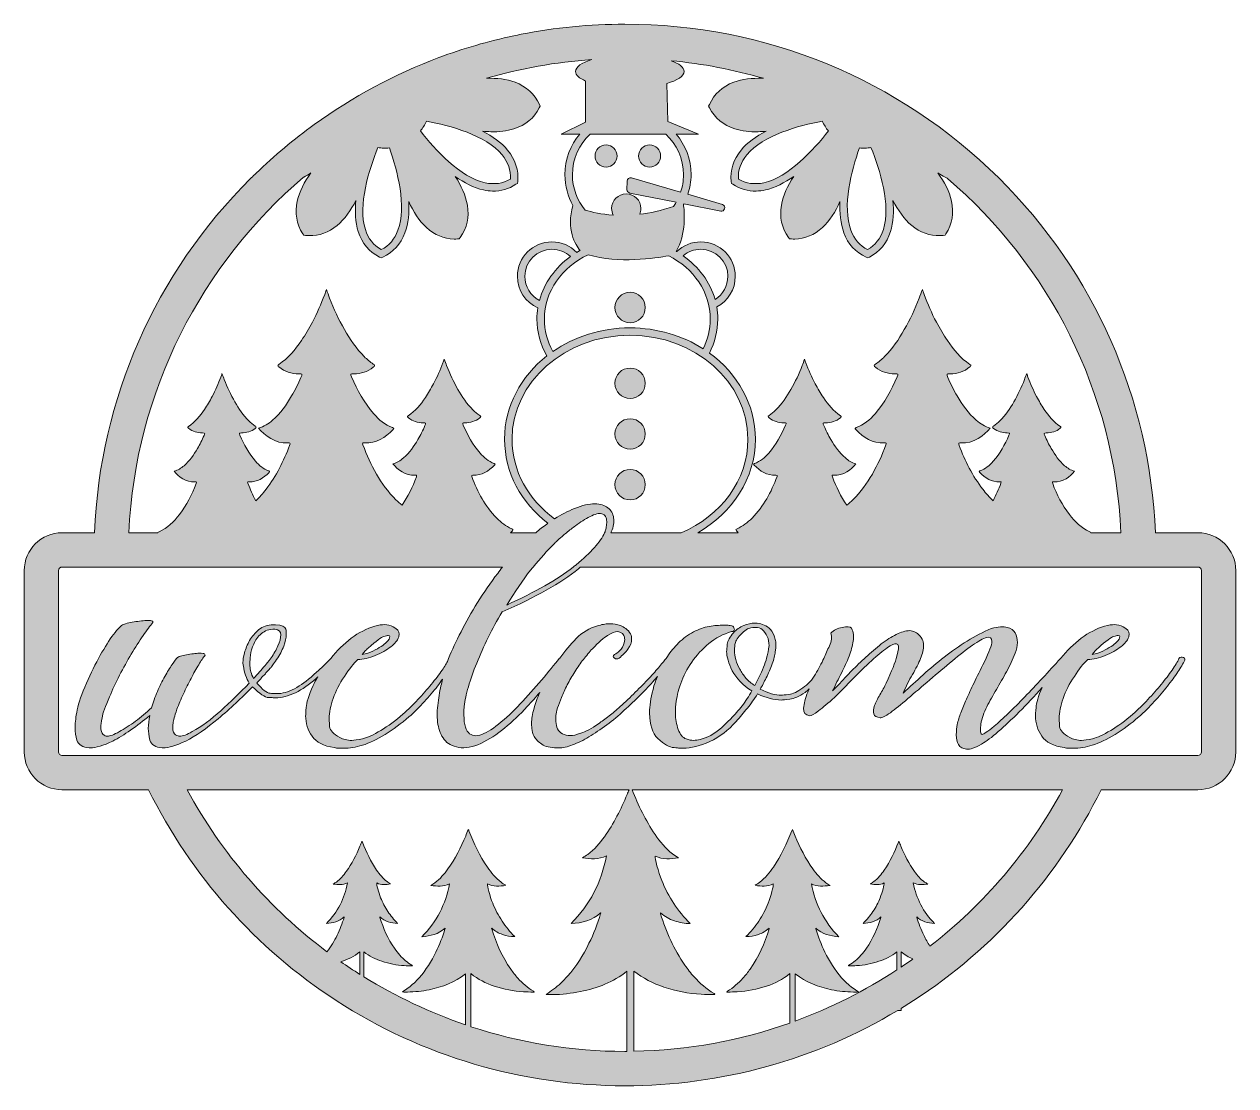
# Model space of a CAD drawing. Extents: x 30 to 1971, y -1850 to -149.
import ezdxf

# ---------------------------------------------------------------- set-up
doc = ezdxf.new("R2010")
doc.units = 0
doc.header["$MEASUREMENT"] = 0
doc.layers.add('Layer 1', color=7, linetype='Continuous')

# ---------------------------------------------------------------- blocks, each defined once
blk = doc.blocks.new('block 2')
at = {"layer": 'Layer 1', "true_color": 0xffffff}
h = blk.add_hatch(color=7, dxfattribs=at)
h.dxf.hatch_style = 2
edge = h.paths.add_edge_path()
edge.add_spline(control_points=[(1910.1, -964), (1910.1, -964), (1841.9, -964), (1841.9, -964), (1833, -748.9), (1744.6, -547.9), (1590.9, -395.6), (1430.5, -236.8), (1218, -149.3), (992.2, -149.3), (936, -149.3), (880.4, -154.7), (826.3, -165.4), (822.3, -166.3), (818.3, -167.1), (814.3, -167.8), (773.3, -176.6), (733.2, -188.3), (694.2, -202.8), (623.4, -229.4), (556.3, -265.3), (494.5, -310.2), (461.9, -333.6), (430.8, -359.8), (401.5, -388.2), (398.9, -390.7), (396.2, -393.1), (393.8, -395.6), (393.8, -395.6), (392.7, -396.7), (392.7, -396.7), (239.6, -548.9), (151.5, -749.3), (142.7, -964), (142.7, -964), (90.6, -964), (90.6, -964), (57.3, -964), (30.2, -991.1), (30.2, -1024.6), (30.2, -1024.6), (30.2, -1315.3), (30.2, -1315.3), (30.2, -1348.6), (57.3, -1375.7), (90.6, -1375.7), (90.6, -1375.7), (229.4, -1375.7), (229.4, -1375.7), (297.2, -1513.3), (400.9, -1629.7), (529.9, -1713.6), (667.6, -1802.8), (827.5, -1850), (992.2, -1850), (1147.1, -1850), (1297.6, -1808.4), (1429.2, -1729.3), (1429.2, -1729.3), (1434.5, -1729.3), (1434.5, -1729.3), (1434.5, -1729.3), (1434.5, -1726.1), (1434.5, -1726.1), (1441.1, -1721.9), (1447.9, -1717.9), (1454.5, -1713.6), (1583.6, -1629.7), (1687.2, -1513.3), (1755.1, -1375.7), (1755.1, -1375.7), (1910.1, -1375.7), (1910.1, -1375.7), (1943.5, -1375.7), (1970.7, -1348.6), (1970.7, -1315.3), (1970.7, -1315.3), (1970.7, -1024.6), (1970.7, -1024.6), (1970.7, -991.1), (1943.5, -964), (1910.1, -964)], knot_values=[0, 0, 0, 0, 1, 1, 1, 2, 2, 2, 3, 3, 3, 4, 4, 4, 5, 5, 5, 6, 6, 6, 7, 7, 7, 8, 8, 8, 9, 9, 9, 10, 10, 10, 11, 11, 11, 12, 12, 12, 13, 13, 13, 14, 14, 14, 15, 15, 15, 16, 16, 16, 17, 17, 17, 18, 18, 18, 19, 19, 19, 20, 20, 20, 21, 21, 21, 22, 22, 22, 23, 23, 23, 24, 24, 24, 25, 25, 25, 26, 26, 26, 27, 27, 27, 27], degree=3, periodic=1)
edge = h.paths.add_edge_path()
edge.add_spline(control_points=[(1367.9, -347.5), (1371, -347.8), (1373.9, -347.9), (1377.1, -347.9), (1380.2, -347.8), (1383.3, -347.5), (1386.4, -347), (1400.7, -382.8), (1418.6, -439.4), (1406.3, -478.1), (1401.6, -492.7), (1393.3, -503.4), (1381, -510.5), (1368.2, -504), (1359.4, -493.8), (1354.2, -479.3), (1340, -441.2), (1355.1, -383.9), (1367.9, -347.5)], knot_values=[0, 0, 0, 0, 1, 1, 1, 2, 2, 2, 3, 3, 3, 4, 4, 4, 5, 5, 5, 6, 6, 6, 6], degree=3, periodic=1)
edge = h.paths.add_edge_path()
edge.add_spline(control_points=[(1318.1, -320.3), (1294.5, -350.9), (1254.4, -394.5), (1214.8, -403.3), (1199.6, -406.5), (1186.4, -404.7), (1174, -397.4), (1173.3, -383.1), (1177.7, -370.5), (1187.5, -358.6), (1213.5, -327.3), (1270.6, -311.7), (1308.5, -304.6), (1311.1, -310.3), (1314.4, -315.6), (1318.1, -320.3)], knot_values=[0, 0, 0, 0, 1, 1, 1, 2, 2, 2, 3, 3, 3, 4, 4, 4, 5, 5, 5, 5], degree=3, periodic=1)
edge = h.paths.add_edge_path()
edge.add_spline(control_points=[(1066.1, -207.8), (1117, -212.6), (1166.5, -222.1), (1214.1, -236), (1214.1, -236), (1212.4, -236), (1212.4, -236), (1196.1, -235.5), (1180.4, -237.2), (1166.6, -242.3), (1148.4, -249.1), (1135.3, -261.1), (1127.6, -278.1), (1127.6, -278.1), (1126.4, -280.7), (1126.4, -280.7), (1126.4, -280.7), (1127.8, -283.2), (1127.8, -283.2), (1136.1, -299.8), (1149.8, -311.1), (1168.3, -316.9), (1179.7, -320.6), (1192.4, -321.9), (1205.5, -321.6), (1209.8, -321.4), (1214.1, -321.1), (1218.5, -320.8), (1202.7, -328.8), (1188.5, -338.8), (1178.4, -351), (1166, -366), (1160.6, -382.9), (1162.5, -401.5), (1162.5, -401.5), (1162.8, -404.4), (1162.8, -404.4), (1162.8, -404.4), (1165.1, -405.8), (1165.1, -405.8), (1176.7, -413.3), (1189.3, -416.9), (1202.7, -416.6), (1207.5, -416.6), (1212.3, -415.9), (1217.2, -414.9), (1232.8, -411.3), (1248.1, -403.3), (1262.6, -393.1), (1252.8, -407.9), (1245.6, -423.7), (1243, -439.4), (1239.6, -458.4), (1243.4, -475.8), (1254.4, -490.9), (1254.4, -490.9), (1256.1, -493.4), (1256.1, -493.4), (1256.1, -493.4), (1258.9, -493.4), (1258.9, -493.4), (1260.7, -493.5), (1262.4, -493.5), (1264.3, -493.5), (1280.6, -493), (1295.6, -486.9), (1308.5, -475.2), (1320.2, -464.4), (1329.5, -449.7), (1336.7, -433.5), (1336, -451.3), (1337.5, -468.5), (1343, -483.5), (1349.7, -501.7), (1361.7, -514.8), (1378.7, -522.5), (1378.7, -522.5), (1381.3, -523.7), (1381.3, -523.7), (1381.3, -523.7), (1383.8, -522.3), (1383.8, -522.3), (1400.4, -513.9), (1411.8, -500.1), (1417.5, -481.6), (1422.5, -466.5), (1423.1, -449.2), (1421.4, -431.5), (1429.6, -447.4), (1439.4, -461.6), (1451.6, -471.8), (1465.2, -482.9), (1480.3, -488.4), (1496.8, -488), (1498.5, -488), (1500.3, -487.8), (1502.2, -487.6), (1502.2, -487.6), (1505, -487.3), (1505, -487.3), (1505, -487.3), (1506.5, -485), (1506.5, -485), (1516.7, -469.3), (1519.6, -451.7), (1515.4, -432.9), (1512.1, -417.3), (1504, -402.1), (1493.7, -387.6), (1497.4, -390), (1501.1, -392.2), (1505, -394.4), (1505.1, -394.4), (1505.1, -394.4), (1505.1, -394.4), (1506.5, -395.1), (1507.9, -395.9), (1509.1, -396.5), (1670.9, -535.3), (1776.7, -737.8), (1786.7, -964), (1786.7, -964), (1738.7, -964), (1738.7, -964), (1738.6, -963.4), (1738, -963.1), (1736.7, -962.4), (1723.3, -956.3), (1713, -946.4), (1704.2, -934.8), (1692.6, -919.9), (1684, -903.1), (1677.4, -885.2), (1676.4, -882.6), (1676.9, -882.1), (1679.5, -882.4), (1693.1, -883.6), (1706.4, -873.6), (1712.5, -865.6), (1706.5, -863.8), (1701.3, -860.7), (1696.6, -856.7), (1687.7, -848.9), (1681.1, -839.4), (1675.2, -829.2), (1671.2, -822.4), (1667.8, -815.5), (1664.7, -808.2), (1663, -804.2), (1663, -804.4), (1667.2, -804.2), (1675.4, -803.9), (1683.1, -802.1), (1689.4, -796.5), (1690.5, -795.6), (1691.5, -794.8), (1689.7, -793.6), (1678.9, -786.7), (1671, -776.9), (1663.9, -766.6), (1659.3, -759.8), (1655.6, -752.7), (1651.6, -745.6), (1646.1, -735.8), (1642, -725.1), (1637.7, -714.6), (1637.1, -712.9), (1636.7, -711.2), (1635.9, -708.9), (1634.5, -712.5), (1633.3, -715.4), (1632.2, -718.5), (1627.7, -731), (1621.8, -742.7), (1615.4, -754.3), (1609, -765.2), (1602, -775.7), (1592.9, -784.8), (1589.8, -787.9), (1586.5, -790.8), (1582.8, -793.1), (1580.5, -794.5), (1581, -795.3), (1582.7, -796.8), (1589.2, -802.2), (1596.7, -803.9), (1604.7, -804.2), (1608.7, -804.4), (1608.7, -804.2), (1607.4, -807.8), (1600.7, -822.7), (1593.2, -837.1), (1582.2, -849.4), (1576.4, -856.2), (1569.7, -862.1), (1560.9, -865.1), (1559.2, -865.8), (1559.4, -866.4), (1560.5, -867.3), (1569.3, -876.4), (1579.3, -883.2), (1592.9, -882.3), (1595, -882.1), (1595.2, -882.7), (1594.6, -884.6), (1590.9, -894.3), (1586.7, -903.7), (1581.9, -912.8), (1576, -907.1), (1570.7, -901.1), (1565.6, -894.4), (1549.1, -873), (1536.9, -849.3), (1527.6, -824), (1526.2, -820.4), (1527, -819.6), (1530.7, -820), (1549.7, -821.8), (1568.5, -807.8), (1577.3, -796.4), (1568.8, -793.9), (1561.6, -789.4), (1554.9, -783.7), (1542.3, -772.8), (1532.9, -759.2), (1524.4, -744.9), (1518.8, -735.3), (1513.9, -725.4), (1509.6, -715.1), (1507.3, -709.5), (1507.1, -709.5), (1513.1, -709.5), (1524.7, -709.1), (1535.6, -706.3), (1544.6, -698.4), (1546.1, -697.2), (1547.7, -696.1), (1544.9, -694.3), (1529.8, -684.6), (1518.7, -670.8), (1508.7, -656), (1502.2, -646.6), (1496.8, -636.5), (1491.2, -626.6), (1483.4, -612.4), (1477.5, -597.4), (1471.5, -582.5), (1470.6, -580.2), (1470, -577.7), (1468.9, -574.3), (1466.9, -579.4), (1465.2, -583.7), (1463.6, -588), (1457.3, -605.6), (1448.8, -622.3), (1439.7, -638.6), (1430.8, -654.3), (1420.8, -669), (1408, -681.9), (1403.7, -686.3), (1399, -690.4), (1393.6, -693.7), (1390.5, -695.7), (1391, -696.7), (1393.6, -698.9), (1402.6, -706.6), (1413.4, -709.1), (1424.8, -709.4), (1430.3, -709.5), (1430.5, -709.5), (1428.3, -714.3), (1419.1, -735.6), (1408.3, -755.8), (1393, -773.4), (1384.5, -782.9), (1375.1, -791.3), (1362.6, -795.6), (1360.3, -796.5), (1360.6, -797.3), (1362, -798.8), (1374.7, -811.6), (1388.7, -821.3), (1407.8, -820), (1410.9, -819.8), (1411.2, -820.6), (1410.3, -823.2), (1398.1, -855.7), (1382.2, -886), (1357.5, -911.1), (1354.3, -914.2), (1351.1, -917.1), (1347.7, -919.9), (1338.1, -905.8), (1330.6, -890.6), (1324.5, -874.7), (1323.6, -871.9), (1324.1, -871.3), (1326.9, -871.6), (1341.4, -873), (1355.5, -862.4), (1362.2, -853.7), (1355.7, -851.9), (1350.3, -848.5), (1345.4, -844.2), (1335.6, -835.8), (1328.6, -825.7), (1322.2, -814.7), (1317.9, -807.5), (1314.2, -800.1), (1311, -792.4), (1309.1, -788), (1309.1, -788), (1313.6, -788), (1322.5, -787.7), (1330.6, -785.6), (1337.5, -779.7), (1338.6, -778.6), (1339.8, -777.9), (1337.7, -776.5), (1326.2, -769.1), (1317.9, -758.7), (1310.2, -747.6), (1305.3, -740.4), (1301.3, -732.8), (1297.1, -725.3), (1291.1, -714.5), (1286.6, -703.2), (1282.1, -692), (1281.5, -690.1), (1280.9, -688.3), (1280.1, -685.8), (1278.6, -689.7), (1277.4, -692.9), (1276.3, -696.1), (1271.3, -709.4), (1265, -722), (1258.1, -734.4), (1251.5, -746.2), (1243.7, -757.5), (1234, -767.1), (1230.8, -770.5), (1227.2, -773.5), (1223.2, -776), (1220.8, -777.5), (1221.2, -778.5), (1223.1, -780), (1230, -785.7), (1238.2, -787.7), (1246.8, -788), (1251, -788), (1251.1, -788), (1249.4, -791.7), (1242.5, -807.8), (1234.3, -823), (1222.8, -836.3), (1216.3, -843.6), (1209.2, -849.9), (1199.8, -853.1), (1197.9, -853.7), (1198.3, -854.5), (1199.3, -855.6), (1208.9, -865.3), (1219.5, -872.7), (1233.9, -871.6), (1236.3, -871.5), (1236.5, -872.1), (1235.9, -874.1), (1226.6, -898.8), (1214.6, -921.6), (1195.9, -940.5), (1188.8, -947.6), (1180.8, -953.3), (1171.9, -957.8), (1170, -958.7), (1169.4, -959.2), (1171, -961.1), (1171.9, -962.1), (1172.8, -963.1), (1173.7, -964), (1173.7, -964), (1109, -964), (1109, -964), (1164.5, -932.4), (1201.3, -877), (1201.3, -814.1), (1201.3, -758.6), (1172.5, -708.9), (1127.5, -676.1), (1136.4, -659.3), (1141, -640.5), (1141, -621.7), (1141, -615), (1140.4, -608.5), (1139.3, -602.2), (1157.5, -592.8), (1169.1, -574.2), (1169.1, -553.2), (1169.1, -522.8), (1144.3, -498), (1113.9, -498), (1099.1, -498), (1085.5, -503.7), (1075.2, -513.7), (1074.9, -513.5), (1074.6, -513.4), (1074.3, -513.2), (1090.9, -486.3), (1087.4, -447.9), (1086.1, -438), (1086.3, -437.7), (1086.5, -437.4), (1086.6, -437.1), (1086.6, -437.1), (1145.7, -448.8), (1145.7, -448.8), (1148.3, -449.2), (1150.9, -447.9), (1152, -445.2), (1153.1, -442.2), (1151.4, -438.9), (1148.3, -438), (1148.3, -438), (1093.1, -421.8), (1093.1, -421.8), (1096.3, -411.9), (1098.2, -401.5), (1098.2, -390.5), (1098.2, -365.5), (1089.1, -342.8), (1074.1, -325.3), (1074.1, -325.3), (1110.2, -325.3), (1110.2, -325.3), (1110.2, -325.3), (1060.9, -305.1), (1060.9, -305.1), (1060.9, -305.1), (1059.5, -244.3), (1059.5, -244.3), (1076.3, -239.5), (1086.9, -232.6), (1086.9, -225), (1086.9, -218.4), (1079.1, -212.4), (1066.1, -207.8)], knot_values=[0, 0, 0, 0, 1, 1, 1, 2, 2, 2, 3, 3, 3, 4, 4, 4, 5, 5, 5, 6, 6, 6, 7, 7, 7, 8, 8, 8, 9, 9, 9, 10, 10, 10, 11, 11, 11, 12, 12, 12, 13, 13, 13, 14, 14, 14, 15, 15, 15, 16, 16, 16, 17, 17, 17, 18, 18, 18, 19, 19, 19, 20, 20, 20, 21, 21, 21, 22, 22, 22, 23, 23, 23, 24, 24, 24, 25, 25, 25, 26, 26, 26, 27, 27, 27, 28, 28, 28, 29, 29, 29, 30, 30, 30, 31, 31, 31, 32, 32, 32, 33, 33, 33, 34, 34, 34, 35, 35, 35, 36, 36, 36, 37, 37, 37, 38, 38, 38, 39, 39, 39, 40, 40, 40, 41, 41, 41, 42, 42, 42, 43, 43, 43, 44, 44, 44, 45, 45, 45, 46, 46, 46, 47, 47, 47, 48, 48, 48, 49, 49, 49, 50, 50, 50, 51, 51, 51, 52, 52, 52, 53, 53, 53, 54, 54, 54, 55, 55, 55, 56, 56, 56, 57, 57, 57, 58, 58, 58, 59, 59, 59, 60, 60, 60, 61, 61, 61, 62, 62, 62, 63, 63, 63, 64, 64, 64, 65, 65, 65, 66, 66, 66, 67, 67, 67, 68, 68, 68, 69, 69, 69, 70, 70, 70, 71, 71, 71, 72, 72, 72, 73, 73, 73, 74, 74, 74, 75, 75, 75, 76, 76, 76, 77, 77, 77, 78, 78, 78, 79, 79, 79, 80, 80, 80, 81, 81, 81, 82, 82, 82, 83, 83, 83, 84, 84, 84, 85, 85, 85, 86, 86, 86, 87, 87, 87, 88, 88, 88, 89, 89, 89, 90, 90, 90, 91, 91, 91, 92, 92, 92, 93, 93, 93, 94, 94, 94, 95, 95, 95, 96, 96, 96, 97, 97, 97, 98, 98, 98, 99, 99, 99, 100, 100, 100, 101, 101, 101, 102, 102, 102, 103, 103, 103, 104, 104, 104, 105, 105, 105, 106, 106, 106, 107, 107, 107, 108, 108, 108, 109, 109, 109, 110, 110, 110, 111, 111, 111, 112, 112, 112, 113, 113, 113, 114, 114, 114, 115, 115, 115, 116, 116, 116, 117, 117, 117, 118, 118, 118, 119, 119, 119, 120, 120, 120, 121, 121, 121, 122, 122, 122, 123, 123, 123, 124, 124, 124, 125, 125, 125, 126, 126, 126, 127, 127, 127, 128, 128, 128, 129, 129, 129, 130, 130, 130, 131, 131, 131, 132, 132, 132, 133, 133, 133, 134, 134, 134, 135, 135, 135, 136, 136, 136, 137, 137, 137, 138, 138, 138, 139, 139, 139, 140, 140, 140, 141, 141, 141, 142, 142, 142, 143, 143, 143, 144, 144, 144, 145, 145, 145, 146, 146, 146, 147, 147, 147, 148, 148, 148, 148], degree=3, periodic=1)
edge = h.paths.add_edge_path()
edge.add_spline(control_points=[(909.3, -1019), (884, -1038.8), (848.7, -1059), (802.9, -1079.8), (815.7, -1058.5), (828.5, -1040), (841.3, -1024), (842.7, -1022.3), (843.9, -1020.7), (845.3, -1019), (856.7, -1005.2), (867.8, -992.8), (878.9, -981.7), (880.9, -979.6), (885.1, -975.5), (891.5, -970), (896, -966), (900.8, -962), (906, -958.1), (908.3, -956.3), (910.7, -954.4), (913, -952.7), (920.8, -947), (928.7, -942.1), (936.6, -938.1), (944.4, -934.1), (950.6, -932.5), (955.1, -933.5), (958, -934.1), (960, -935.6), (961.2, -938.1), (962.5, -940.4), (963.1, -943.2), (963.1, -946.1), (963.1, -948.9), (962.9, -951.8), (962.5, -954.7), (961.9, -957.7), (961.4, -959.7), (960.9, -961.1), (960.6, -962), (960.2, -963.1), (959.7, -964), (953.1, -978.8), (937.8, -995.8), (914.1, -1015.3), (912.5, -1016.6), (911, -1017.8), (909.3, -1019)], knot_values=[0, 0, 0, 0, 1, 1, 1, 2, 2, 2, 3, 3, 3, 4, 4, 4, 5, 5, 5, 6, 6, 6, 7, 7, 7, 8, 8, 8, 9, 9, 9, 10, 10, 10, 11, 11, 11, 12, 12, 12, 13, 13, 13, 14, 14, 14, 15, 15, 15, 16, 16, 16, 16], degree=3, periodic=1)
edge = h.paths.add_edge_path()
edge.add_spline(control_points=[(964.9, -924), (959.9, -920), (952.8, -917.9), (944, -917.7), (935, -917.6), (924.2, -920), (911.4, -925.3), (900.6, -929.6), (890, -935), (879.7, -941.8), (838, -911.4), (811.5, -865.4), (811.5, -814.1), (811.5, -722.3), (896.3, -647.7), (1000.4, -647.7), (1104.7, -647.7), (1189.3, -722.3), (1189.3, -814.1), (1189.3, -880.1), (1145.7, -937.1), (1082.4, -964), (1082.4, -964), (969.7, -964), (969.7, -964), (970, -963.5), (970.3, -962.9), (970.5, -962.4), (974, -954.4), (975.3, -947), (974.2, -940.2), (973.3, -933.5), (970.2, -928.1), (964.9, -924)], knot_values=[0, 0, 0, 0, 1, 1, 1, 2, 2, 2, 3, 3, 3, 4, 4, 4, 5, 5, 5, 6, 6, 6, 7, 7, 7, 8, 8, 8, 9, 9, 9, 10, 10, 10, 11, 11, 11, 11], degree=3, periodic=1)
edge = h.paths.add_edge_path()
edge.add_spline(control_points=[(933.3, -518.6), (982.1, -533.1), (1041.3, -524.3), (1062.4, -520.3), (1102.2, -540.5), (1129, -578.3), (1129, -621.7), (1129, -638.3), (1125.2, -654.3), (1117.6, -669.3), (1084.5, -648.2), (1044, -635.8), (1000.4, -635.8), (954, -635.8), (911.1, -649.9), (877, -673.5), (867.9, -657.4), (863.3, -639.7), (863.3, -621.7), (863.3, -577.1), (891.7, -538.4), (933.3, -518.6)], knot_values=[0, 0, 0, 0, 1, 1, 1, 2, 2, 2, 3, 3, 3, 4, 4, 4, 5, 5, 5, 6, 6, 6, 7, 7, 7, 7], degree=3, periodic=1)
edge = h.paths.add_edge_path()
edge.add_spline(control_points=[(855.3, -591.7), (841.1, -584.3), (831.9, -569.7), (831.9, -553.2), (831.9, -529.3), (851.4, -509.9), (875.4, -509.9), (886.5, -509.9), (896.9, -514.2), (905, -521.7), (880.6, -539.3), (862.9, -563.7), (855.3, -591.7)], knot_values=[0, 0, 0, 0, 1, 1, 1, 2, 2, 2, 3, 3, 3, 4, 4, 4, 4], degree=3, periodic=1)
edge = h.paths.add_edge_path()
edge.add_spline(control_points=[(1085.5, -520.3), (1093.4, -513.5), (1103.3, -509.9), (1113.9, -509.9), (1137.6, -509.9), (1157.2, -529.3), (1157.2, -553.2), (1157.2, -568.4), (1149.2, -582.3), (1136.7, -590.2), (1128.7, -562.1), (1110.4, -537.8), (1085.5, -520.3)], knot_values=[0, 0, 0, 0, 1, 1, 1, 2, 2, 2, 3, 3, 3, 4, 4, 4, 4], degree=3, periodic=1)
edge = h.paths.add_edge_path()
edge.add_spline(control_points=[(1057.6, -325.3), (1075.2, -341.5), (1086.1, -364.7), (1086.1, -390.5), (1086.1, -400.2), (1084.5, -409.6), (1081.5, -418.6), (1081.5, -418.6), (1002.9, -395.4), (1002.9, -395.4), (999.5, -394.4), (995.8, -397), (995.8, -400.7), (995.8, -400.7), (995.6, -414.4), (995.6, -414.4), (995.6, -417), (997.5, -419.3), (1000.1, -419.8), (1000.1, -419.8), (1074.3, -434.6), (1074.3, -434.6), (1073, -436.9), (1071.7, -439.2), (1070.1, -441.4), (1050.7, -448), (1032.5, -451.9), (1016, -453.9), (1017.1, -450.9), (1017.8, -447.9), (1017.8, -444.5), (1017.8, -431.5), (1007.3, -421.2), (994.4, -421.2), (981.4, -421.2), (971, -431.5), (971, -444.5), (971, -448.3), (971.9, -451.9), (973.4, -455.1), (954.8, -453.9), (939.5, -450.5), (928.6, -447.1), (915.9, -431.7), (908.2, -411.9), (908.2, -390.5), (908.2, -364.7), (919.1, -341.5), (936.7, -325.3), (936.7, -325.3), (1057.6, -325.3), (1057.6, -325.3)], knot_values=[0, 0, 0, 0, 1, 1, 1, 2, 2, 2, 3, 3, 3, 4, 4, 4, 5, 5, 5, 6, 6, 6, 7, 7, 7, 8, 8, 8, 9, 9, 9, 10, 10, 10, 11, 11, 11, 12, 12, 12, 13, 13, 13, 14, 14, 14, 15, 15, 15, 16, 16, 16, 17, 17, 17, 17], degree=3, periodic=1)
edge = h.paths.add_edge_path()
edge.add_spline(control_points=[(674.4, -304.6), (712.4, -311.7), (769.4, -327.3), (795.5, -358.6), (805.2, -370.5), (809.7, -383.1), (808.9, -397.4), (796.6, -404.7), (783.1, -406.5), (768.2, -403.3), (728.5, -394.5), (688.5, -350.9), (664.7, -320.3), (668.6, -315.6), (671.8, -310.3), (674.4, -304.6)], knot_values=[0, 0, 0, 0, 1, 1, 1, 2, 2, 2, 3, 3, 3, 4, 4, 4, 5, 5, 5, 5], degree=3, periodic=1)
edge = h.paths.add_edge_path()
edge.add_spline(control_points=[(596.6, -347), (599.6, -347.5), (602.7, -347.8), (605.8, -347.9), (608.9, -347.9), (612, -347.8), (615.1, -347.5), (627.9, -383.9), (643, -441.2), (628.8, -479.3), (623.5, -493.8), (614.7, -504), (601.9, -510.5), (589.5, -503.4), (581.1, -492.7), (576.5, -478.1), (564.3, -439.4), (582.1, -382.8), (596.6, -347)], knot_values=[0, 0, 0, 0, 1, 1, 1, 2, 2, 2, 3, 3, 3, 4, 4, 4, 5, 5, 5, 6, 6, 6, 6], degree=3, periodic=1)
edge = h.paths.add_edge_path()
edge.add_spline(control_points=[(477.7, -394.4), (477.8, -394.4), (477.8, -394.4), (478, -394.4), (481.8, -392.2), (485.5, -390), (489.2, -387.6), (478.9, -402.1), (470.9, -417.3), (467.5, -432.9), (463.3, -451.7), (466.2, -469.3), (476.4, -485), (476.4, -485), (478, -487.3), (478, -487.3), (478, -487.3), (480.7, -487.6), (480.7, -487.6), (482.6, -487.8), (484.3, -488), (486.1, -488), (502.6, -488.4), (517.8, -482.9), (531.2, -471.8), (543.5, -461.6), (553.4, -447.4), (561.5, -431.5), (559.7, -449.2), (560.5, -466.5), (565.2, -481.6), (571.1, -500.1), (582.5, -513.9), (599, -522.3), (599, -522.3), (601.6, -523.7), (601.6, -523.7), (601.6, -523.7), (604.3, -522.5), (604.3, -522.5), (621.2, -514.8), (633.3, -501.7), (639.9, -483.5), (645.4, -468.5), (647, -451.3), (646.2, -433.5), (653.5, -449.7), (662.7, -464.4), (674.4, -475.2), (687.4, -486.9), (702.2, -493), (718.7, -493.5), (720.4, -493.5), (722.2, -493.5), (724.1, -493.4), (724.1, -493.4), (726.9, -493.4), (726.9, -493.4), (726.9, -493.4), (728.5, -490.9), (728.5, -490.9), (739.5, -475.8), (743.2, -458.4), (740, -439.4), (737.3, -423.7), (729.9, -407.9), (720.4, -393.1), (734.9, -403.3), (750.1, -411.3), (765.7, -414.9), (770.6, -415.9), (775.4, -416.6), (780.2, -416.6), (793.6, -416.9), (806.3, -413.3), (817.8, -405.8), (817.8, -405.8), (820.1, -404.4), (820.1, -404.4), (820.1, -404.4), (820.5, -401.5), (820.5, -401.5), (822.3, -382.9), (816.9, -366), (804.4, -351), (794.4, -338.8), (780.2, -328.8), (764.3, -320.8), (768.8, -321.1), (773.1, -321.4), (777.4, -321.6), (790.5, -321.9), (803, -320.6), (814.6, -316.9), (833.1, -311.1), (846.7, -299.8), (855.1, -283.2), (855.1, -283.2), (856.5, -280.7), (856.5, -280.7), (856.5, -280.7), (855.3, -278.1), (855.3, -278.1), (847.6, -261.1), (834.5, -249.1), (816.3, -242.3), (802.6, -237.2), (786.8, -235.5), (770.5, -236), (824.6, -220.1), (881.1, -209.9), (939.2, -206.1), (923.2, -210.9), (913.3, -217.6), (913.3, -225), (913.3, -230.7), (919.1, -236), (929.3, -240.3), (929.3, -240.3), (929.3, -306.3), (929.3, -306.3), (929.3, -306.3), (890, -325.3), (890, -325.3), (890, -325.3), (920.2, -325.3), (920.2, -325.3), (905.3, -342.8), (896.2, -365.5), (896.2, -390.5), (896.2, -408.4), (900.9, -425.2), (909.1, -439.8), (897.4, -477.5), (913.3, -502.8), (920.5, -511.9), (918.7, -512.8), (916.8, -513.9), (915.1, -514.9), (904.6, -504), (890.5, -498), (875.4, -498), (844.8, -498), (820, -522.8), (820, -553.2), (820, -575.2), (832.9, -594.8), (852.7, -603.8), (851.9, -609.6), (851.3, -615.6), (851.3, -621.7), (851.3, -642.2), (856.8, -662.5), (867.3, -680.6), (825.9, -713.2), (799.5, -761.1), (799.5, -814.1), (799.5, -867.9), (826.5, -916.3), (869, -948.9), (868.4, -949.2), (867.8, -949.6), (867.2, -950.1), (861.2, -954.4), (855.3, -959), (849.6, -964), (849.6, -964), (809.2, -964), (809.2, -964), (810.1, -963.1), (811, -962.1), (812, -961.1), (813.5, -959.2), (812.9, -958.7), (811, -957.8), (801.9, -953.3), (793.9, -947.6), (787, -940.5), (768.3, -921.6), (756.3, -898.8), (747.1, -874.1), (746.4, -872.1), (746.6, -871.5), (748.9, -871.6), (763.4, -872.7), (774, -865.3), (783.6, -855.6), (784.7, -854.5), (784.8, -853.7), (783.1, -853.1), (773.7, -849.9), (766.5, -843.6), (760.2, -836.3), (748.4, -823), (740.4, -807.8), (733.3, -791.7), (731.8, -788), (731.9, -788), (736, -788), (744.7, -787.7), (752.8, -785.7), (759.7, -780), (761.5, -778.5), (762, -777.5), (759.7, -776), (755.7, -773.5), (752.1, -770.5), (748.7, -767.1), (739.2, -757.5), (731.5, -746.2), (724.7, -734.4), (717.8, -722), (711.4, -709.4), (706.7, -696.1), (705.6, -692.9), (704.2, -689.7), (702.8, -685.8), (701.9, -688.3), (701.4, -690.1), (700.8, -692), (696.2, -703.2), (691.8, -714.5), (685.8, -725.3), (681.7, -732.8), (677.5, -740.4), (672.7, -747.6), (665, -758.7), (656.7, -769.1), (645.1, -776.5), (643.1, -777.9), (644.2, -778.6), (645.4, -779.7), (652.2, -785.6), (660.4, -787.7), (669.2, -788), (673.7, -788), (673.7, -788), (672, -792.4), (668.7, -800.1), (664.9, -807.5), (660.7, -814.7), (654.4, -825.7), (647.3, -835.8), (637.6, -844.2), (632.6, -848.5), (627.1, -851.9), (620.8, -853.7), (627.4, -862.4), (641.6, -873), (655.9, -871.6), (658.8, -871.3), (659.3, -871.9), (658.2, -874.7), (652.4, -890.6), (644.8, -905.8), (635.3, -919.9), (631.9, -917.1), (628.5, -914.2), (625.4, -911.1), (600.7, -886), (584.8, -855.7), (572.6, -823.2), (571.6, -820.6), (571.9, -819.8), (575.1, -820), (594.1, -821.3), (608.3, -811.6), (620.9, -798.8), (622.3, -797.3), (622.5, -796.5), (620.1, -795.6), (607.8, -791.3), (598.4, -782.9), (589.9, -773.4), (574.5, -755.8), (563.9, -735.6), (554.6, -714.3), (552.4, -709.5), (552.6, -709.5), (558, -709.4), (569.6, -709.1), (580.2, -706.6), (589.3, -698.9), (591.8, -696.7), (592.4, -695.7), (589.3, -693.7), (583.9, -690.4), (579.3, -686.3), (574.8, -681.9), (562.2, -669), (552, -654.3), (543.2, -638.6), (533.9, -622.3), (525.6, -605.6), (519.3, -588), (517.8, -583.7), (515.9, -579.4), (514.1, -574.3), (513, -577.7), (512.4, -580.2), (511.4, -582.5), (505.4, -597.4), (499.6, -612.4), (491.7, -626.6), (486.1, -636.5), (480.7, -646.6), (474.3, -656), (464.1, -670.8), (453.1, -684.6), (437.9, -694.3), (435.3, -696.1), (436.6, -697.2), (438.2, -698.4), (447.3, -706.3), (458.1, -709.1), (469.8, -709.5), (475.7, -709.5), (475.7, -709.5), (473.3, -715.1), (469, -725.4), (464.1, -735.3), (458.4, -744.9), (450.1, -759.2), (440.7, -772.8), (428, -783.7), (421.4, -789.4), (414.1, -793.9), (405.6, -796.4), (414.4, -807.8), (433.1, -821.8), (452.2, -820), (455.9, -819.6), (456.7, -820.4), (455.3, -824), (445.9, -849.3), (433.9, -873), (417.4, -894.4), (412.3, -901.1), (406.9, -907.1), (401, -912.8), (396.2, -903.7), (392.1, -894.3), (388.4, -884.6), (387.6, -882.7), (387.9, -882.1), (390.1, -882.3), (403.6, -883.2), (413.5, -876.4), (422.5, -867.3), (423.4, -866.4), (423.7, -865.8), (422, -865.1), (413.2, -862.1), (406.6, -856.2), (400.6, -849.4), (389.8, -837.1), (382.1, -822.7), (375.6, -807.8), (374.2, -804.2), (374.2, -804.4), (378, -804.2), (386.1, -803.9), (393.8, -802.2), (400.1, -796.8), (401.9, -795.3), (402.3, -794.5), (400.1, -793.1), (396.2, -790.8), (393, -787.9), (389.9, -784.8), (381, -775.7), (373.7, -765.2), (367.6, -754.3), (361.1, -742.7), (355.1, -731), (350.6, -718.5), (349.5, -715.4), (348.3, -712.5), (346.9, -708.9), (346.3, -711.2), (345.8, -712.9), (345, -714.6), (340.9, -725.1), (336.7, -735.8), (331.2, -745.6), (327.3, -752.7), (323.5, -759.8), (318.8, -766.6), (311.7, -776.9), (304, -786.7), (293.2, -793.6), (291.4, -794.8), (292.5, -795.6), (293.4, -796.5), (299.9, -802.1), (307.6, -803.9), (315.7, -804.2), (319.9, -804.4), (319.9, -804.2), (318.2, -808.2), (315.1, -815.5), (311.7, -822.4), (307.7, -829.2), (301.7, -839.4), (295.1, -848.9), (286.1, -856.7), (281.5, -860.7), (276.4, -863.8), (270.4, -865.6), (276.6, -873.6), (289.8, -883.6), (303.3, -882.4), (306, -882.1), (306.3, -882.6), (305.4, -885.2), (298.9, -903.1), (290.3, -919.9), (278.7, -934.8), (269.8, -946.4), (259.6, -956.3), (246.2, -962.4), (245, -963.1), (244.2, -963.4), (244.2, -964), (244.2, -964), (197.8, -964), (197.8, -964), (207.8, -736.5), (314.8, -533.3), (477.7, -394.4)], knot_values=[0, 0, 0, 0, 1, 1, 1, 2, 2, 2, 3, 3, 3, 4, 4, 4, 5, 5, 5, 6, 6, 6, 7, 7, 7, 8, 8, 8, 9, 9, 9, 10, 10, 10, 11, 11, 11, 12, 12, 12, 13, 13, 13, 14, 14, 14, 15, 15, 15, 16, 16, 16, 17, 17, 17, 18, 18, 18, 19, 19, 19, 20, 20, 20, 21, 21, 21, 22, 22, 22, 23, 23, 23, 24, 24, 24, 25, 25, 25, 26, 26, 26, 27, 27, 27, 28, 28, 28, 29, 29, 29, 30, 30, 30, 31, 31, 31, 32, 32, 32, 33, 33, 33, 34, 34, 34, 35, 35, 35, 36, 36, 36, 37, 37, 37, 38, 38, 38, 39, 39, 39, 40, 40, 40, 41, 41, 41, 42, 42, 42, 43, 43, 43, 44, 44, 44, 45, 45, 45, 46, 46, 46, 47, 47, 47, 48, 48, 48, 49, 49, 49, 50, 50, 50, 51, 51, 51, 52, 52, 52, 53, 53, 53, 54, 54, 54, 55, 55, 55, 56, 56, 56, 57, 57, 57, 58, 58, 58, 59, 59, 59, 60, 60, 60, 61, 61, 61, 62, 62, 62, 63, 63, 63, 64, 64, 64, 65, 65, 65, 66, 66, 66, 67, 67, 67, 68, 68, 68, 69, 69, 69, 70, 70, 70, 71, 71, 71, 72, 72, 72, 73, 73, 73, 74, 74, 74, 75, 75, 75, 76, 76, 76, 77, 77, 77, 78, 78, 78, 79, 79, 79, 80, 80, 80, 81, 81, 81, 82, 82, 82, 83, 83, 83, 84, 84, 84, 85, 85, 85, 86, 86, 86, 87, 87, 87, 88, 88, 88, 89, 89, 89, 90, 90, 90, 91, 91, 91, 92, 92, 92, 93, 93, 93, 94, 94, 94, 95, 95, 95, 96, 96, 96, 97, 97, 97, 98, 98, 98, 99, 99, 99, 100, 100, 100, 101, 101, 101, 102, 102, 102, 103, 103, 103, 104, 104, 104, 105, 105, 105, 106, 106, 106, 107, 107, 107, 108, 108, 108, 109, 109, 109, 110, 110, 110, 111, 111, 111, 112, 112, 112, 113, 113, 113, 114, 114, 114, 115, 115, 115, 116, 116, 116, 117, 117, 117, 118, 118, 118, 119, 119, 119, 120, 120, 120, 121, 121, 121, 122, 122, 122, 123, 123, 123, 124, 124, 124, 125, 125, 125, 126, 126, 126, 127, 127, 127, 128, 128, 128, 129, 129, 129, 130, 130, 130, 131, 131, 131, 132, 132, 132, 133, 133, 133, 134, 134, 134, 135, 135, 135, 136, 136, 136, 137, 137, 137, 138, 138, 138, 139, 139, 139, 140, 140, 140, 141, 141, 141, 142, 142, 142, 143, 143, 143, 143], degree=3, periodic=1)
edge = h.paths.add_edge_path()
edge.add_spline(control_points=[(567.7, -1671.5), (557.4, -1665), (547.2, -1658.4), (537.2, -1651.3), (548.1, -1647.9), (558.5, -1642.9), (567.7, -1635.5), (567.7, -1635.5), (567.7, -1671.5), (567.7, -1671.5)], knot_values=[0, 0, 0, 0, 1, 1, 1, 2, 2, 2, 3, 3, 3, 3], degree=3, periodic=1)
edge = h.paths.add_edge_path()
edge.add_spline(control_points=[(995.8, -1383.4), (985.9, -1407.2), (974.5, -1430.1), (959.4, -1451.1), (951.8, -1461.7), (943.4, -1471.6), (932.7, -1479.3), (930.1, -1481.2), (927.3, -1482.9), (924.2, -1484.7), (937.3, -1486.9), (950, -1487.8), (962.6, -1481.6), (954.9, -1523.9), (936.1, -1559.8), (906, -1590.2), (923.6, -1589.1), (940, -1585.1), (953.4, -1572.8), (953.7, -1573.4), (953.4, -1573.7), (953.4, -1574.2), (948.4, -1590.5), (942.3, -1606.5), (934.7, -1621.8), (925.5, -1640.8), (914.5, -1658.8), (900.3, -1674.5), (893.5, -1682.1), (886.3, -1689.4), (877.8, -1695.4), (874, -1698), (870.1, -1700.8), (866.1, -1703.7), (869.6, -1704.2), (872.9, -1704), (876.3, -1704), (891.4, -1703.7), (906.3, -1702.2), (921, -1699.1), (948.3, -1693.7), (973.6, -1684), (995.6, -1666.5), (995.6, -1666.5), (995.6, -1795), (995.6, -1795), (995.6, -1795), (992.2, -1795), (992.2, -1795), (907.3, -1795), (824.2, -1781.3), (745.7, -1755.4), (745.7, -1755.4), (745.7, -1670.4), (745.7, -1670.4), (756.8, -1679.5), (769.4, -1685.8), (783, -1690.4), (798.2, -1695.5), (813.8, -1698.5), (829.7, -1699.4), (834.9, -1699.7), (840.2, -1700), (845.4, -1699.8), (845.9, -1699.8), (846.5, -1700), (846.7, -1699.5), (846.8, -1698.9), (846.2, -1698.8), (845.7, -1698.6), (836.3, -1692.9), (828.2, -1685.7), (820.9, -1677.6), (816.6, -1673), (812.9, -1668.1), (809.4, -1663), (795.6, -1643.2), (785.9, -1621.8), (779, -1598.8), (779, -1598.5), (778.5, -1598.1), (779, -1597.6), (783.9, -1602.4), (789.8, -1605.5), (796.2, -1607.6), (802.6, -1609.8), (809, -1611), (815.8, -1611), (808.3, -1603.5), (801.3, -1595.1), (795.5, -1586.2), (789.5, -1577.1), (784.5, -1567.5), (780.5, -1557.5), (776, -1546.3), (771.7, -1529.6), (772.2, -1526.7), (781.6, -1531.3), (791.5, -1530.7), (801.3, -1528.8), (798.7, -1527.1), (796.2, -1525.7), (793.9, -1523.9), (785.1, -1517.3), (778.2, -1508.8), (772, -1499.7), (759.7, -1481.6), (750.4, -1461.9), (742.4, -1441.5), (742.3, -1440.9), (742.1, -1440), (741.3, -1439.4), (740, -1442.9), (738.6, -1446.3), (737.2, -1449.9), (729.5, -1468.4), (720.5, -1486.3), (708.8, -1502.6), (702.8, -1510.9), (696.3, -1518.6), (688, -1524.7), (686, -1526.1), (683.8, -1527.4), (681.4, -1529), (691.5, -1530.5), (701.4, -1531.3), (711.3, -1526.4), (705.3, -1559.4), (690.6, -1587.4), (667.2, -1611.2), (680.9, -1610.2), (693.7, -1607.2), (704.2, -1597.4), (704.3, -1597.9), (704.2, -1598.2), (704, -1598.5), (700.3, -1611.5), (695.4, -1623.8), (689.5, -1635.8), (682.3, -1650.6), (673.8, -1664.5), (662.7, -1676.9), (657.5, -1682.9), (651.8, -1688.4), (645.3, -1693.1), (642.2, -1695.2), (639.1, -1697.4), (636, -1699.7), (638.8, -1700), (641.4, -1700), (644, -1699.8), (655.8, -1699.7), (667.3, -1698.5), (678.9, -1696.1), (700, -1691.8), (719.9, -1684.3), (737, -1670.7), (737, -1670.7), (737, -1752.4), (737, -1752.4), (680, -1733), (625.4, -1707.1), (574.3, -1675.6), (574.3, -1675.6), (574.3, -1635.4), (574.3, -1635.4), (582.8, -1642.3), (592.5, -1647.3), (603, -1650.6), (614.6, -1654.7), (626.5, -1656.8), (638.8, -1657.6), (642.8, -1657.7), (646.8, -1658.1), (650.8, -1657.9), (651.1, -1657.9), (651.6, -1658.1), (651.8, -1657.7), (651.9, -1657.3), (651.3, -1657.1), (651, -1657), (643.7, -1652.7), (637.6, -1647.1), (632, -1640.9), (628.8, -1637.4), (625.8, -1633.5), (623.1, -1629.7), (612.6, -1614.6), (605.2, -1598.1), (599.9, -1580.5), (599.8, -1580.2), (599.5, -1579.9), (599.9, -1579.6), (603.6, -1583.1), (608.1, -1585.6), (613.1, -1587.3), (618, -1588.8), (622.9, -1589.7), (628.2, -1589.9), (622.3, -1583.9), (617.1, -1577.6), (612.4, -1570.8), (608, -1563.8), (604.1, -1556.4), (601, -1548.7), (597.6, -1540.1), (594.2, -1527.4), (594.7, -1525.1), (601.9, -1528.7), (609.4, -1528.2), (616.9, -1526.7), (615.1, -1525.6), (613.1, -1524.4), (611.4, -1523), (604.6, -1517.9), (599.3, -1511.4), (594.5, -1504.5), (585.1, -1490.6), (577.9, -1475.5), (571.9, -1459.9), (571.7, -1459.3), (571.6, -1458.7), (571.1, -1458), (569.9, -1460.8), (568.9, -1463.6), (567.9, -1466.2), (561.9, -1480.4), (555.1, -1494.1), (546, -1506.6), (541.5, -1513.1), (536.4, -1519), (530.1, -1523.6), (528.5, -1524.7), (526.9, -1525.6), (525, -1526.8), (532.9, -1528.1), (540.4, -1528.7), (548, -1525), (543.4, -1550.3), (532.1, -1571.7), (514.1, -1589.9), (524.7, -1589.3), (534.4, -1586.8), (542.4, -1579.4), (542.6, -1579.9), (542.4, -1580), (542.4, -1580.3), (539.5, -1590), (535.8, -1599.6), (531.3, -1608.9), (526.7, -1618.1), (521.3, -1627.1), (515, -1635.2), (423.7, -1566.8), (346.7, -1478.9), (291.2, -1375.7), (291.2, -1375.7), (998.9, -1375.7), (998.9, -1375.7), (997.9, -1378.3), (996.9, -1380.9), (995.8, -1383.4)], knot_values=[0, 0, 0, 0, 1, 1, 1, 2, 2, 2, 3, 3, 3, 4, 4, 4, 5, 5, 5, 6, 6, 6, 7, 7, 7, 8, 8, 8, 9, 9, 9, 10, 10, 10, 11, 11, 11, 12, 12, 12, 13, 13, 13, 14, 14, 14, 15, 15, 15, 16, 16, 16, 17, 17, 17, 18, 18, 18, 19, 19, 19, 20, 20, 20, 21, 21, 21, 22, 22, 22, 23, 23, 23, 24, 24, 24, 25, 25, 25, 26, 26, 26, 27, 27, 27, 28, 28, 28, 29, 29, 29, 30, 30, 30, 31, 31, 31, 32, 32, 32, 33, 33, 33, 34, 34, 34, 35, 35, 35, 36, 36, 36, 37, 37, 37, 38, 38, 38, 39, 39, 39, 40, 40, 40, 41, 41, 41, 42, 42, 42, 43, 43, 43, 44, 44, 44, 45, 45, 45, 46, 46, 46, 47, 47, 47, 48, 48, 48, 49, 49, 49, 50, 50, 50, 51, 51, 51, 52, 52, 52, 53, 53, 53, 54, 54, 54, 55, 55, 55, 56, 56, 56, 57, 57, 57, 58, 58, 58, 59, 59, 59, 60, 60, 60, 61, 61, 61, 62, 62, 62, 63, 63, 63, 64, 64, 64, 65, 65, 65, 66, 66, 66, 67, 67, 67, 68, 68, 68, 69, 69, 69, 70, 70, 70, 71, 71, 71, 72, 72, 72, 73, 73, 73, 74, 74, 74, 75, 75, 75, 76, 76, 76, 77, 77, 77, 78, 78, 78, 79, 79, 79, 80, 80, 80, 81, 81, 81, 82, 82, 82, 83, 83, 83, 84, 84, 84, 85, 85, 85, 86, 86, 86, 87, 87, 87, 87], degree=3, periodic=1)
edge = h.paths.add_edge_path()
edge.add_spline(control_points=[(1434.5, -1660.1), (1434.5, -1660.1), (1434.5, -1635.5), (1434.5, -1635.5), (1440.4, -1640.3), (1446.7, -1644), (1453.5, -1646.9), (1447.1, -1651.4), (1440.8, -1655.7), (1434.5, -1660.1)], knot_values=[0, 0, 0, 0, 1, 1, 1, 2, 2, 2, 3, 3, 3, 3], degree=3, periodic=1)
edge = h.paths.add_edge_path()
edge.add_spline(control_points=[(1480.9, -1626.4), (1477.2, -1620.9), (1473.8, -1614.9), (1470.9, -1608.9), (1466.4, -1599.6), (1462.6, -1590), (1459.8, -1580.3), (1459.6, -1580), (1459.5, -1579.9), (1459.6, -1579.4), (1467.6, -1586.8), (1477.5, -1589.3), (1488, -1589.9), (1470.1, -1571.7), (1458.9, -1550.3), (1454.2, -1525), (1461.8, -1528.7), (1469.3, -1528.1), (1477.2, -1526.8), (1475.4, -1525.6), (1473.7, -1524.7), (1472.1, -1523.6), (1465.6, -1519), (1460.7, -1513.1), (1456.1, -1506.6), (1447.1, -1494.1), (1440.2, -1480.4), (1434.3, -1466.2), (1433.3, -1463.6), (1432.2, -1460.8), (1431.1, -1458), (1430.6, -1458.7), (1430.5, -1459.3), (1430.3, -1459.9), (1424.2, -1475.5), (1417.1, -1490.6), (1407.7, -1504.5), (1402.9, -1511.4), (1397.5, -1517.9), (1390.9, -1523), (1389, -1524.4), (1387.2, -1525.6), (1385.1, -1526.7), (1392.7, -1528.2), (1400.3, -1528.7), (1407.5, -1525.1), (1408, -1527.4), (1404.4, -1540.1), (1401.2, -1548.7), (1398.1, -1556.4), (1394.2, -1563.8), (1389.6, -1570.8), (1385.1, -1577.6), (1379.9, -1583.9), (1373.9, -1589.9), (1379.1, -1589.7), (1384.2, -1588.8), (1389, -1587.3), (1393.9, -1585.6), (1398.4, -1583.1), (1402.3, -1579.6), (1402.6, -1579.9), (1402.3, -1580.2), (1402.3, -1580.5), (1397, -1598.1), (1389.5, -1614.6), (1379, -1629.7), (1376.4, -1633.5), (1373.4, -1637.4), (1370.2, -1640.9), (1364.5, -1647.1), (1358.3, -1652.7), (1351.1, -1657), (1350.8, -1657.1), (1350.3, -1657.3), (1350.5, -1657.7), (1350.6, -1658.1), (1351.1, -1657.9), (1351.4, -1657.9), (1355.4, -1658.1), (1359.4, -1657.7), (1363.4, -1657.6), (1375.6, -1656.8), (1387.5, -1654.7), (1399.2, -1650.6), (1409.5, -1647.3), (1419.2, -1642.3), (1427.9, -1635.4), (1427.9, -1635.4), (1427.9, -1664.4), (1427.9, -1664.4), (1377, -1697.7), (1322.4, -1725.3), (1265.2, -1746.3), (1265.2, -1746.3), (1265.2, -1670.7), (1265.2, -1670.7), (1282.3, -1684.3), (1302, -1691.8), (1323.3, -1696.1), (1334.7, -1698.5), (1346.4, -1699.7), (1358.2, -1699.8), (1360.8, -1700), (1363.4, -1700), (1366.2, -1699.7), (1362.9, -1697.4), (1360, -1695.2), (1356.9, -1693.1), (1350.3, -1688.4), (1344.7, -1682.9), (1339.3, -1676.9), (1328.4, -1664.5), (1319.8, -1650.6), (1312.5, -1635.8), (1306.7, -1623.8), (1301.9, -1611.5), (1298, -1598.5), (1298, -1598.2), (1297.7, -1597.9), (1298, -1597.4), (1308.5, -1607.2), (1321.3, -1610.2), (1334.9, -1611.2), (1311.6, -1587.4), (1296.9, -1559.4), (1290.9, -1526.4), (1300.6, -1531.3), (1310.5, -1530.5), (1320.8, -1529), (1318.4, -1527.4), (1316.2, -1526.1), (1314.2, -1524.7), (1305.9, -1518.6), (1299.3, -1510.9), (1293.4, -1502.6), (1281.5, -1486.3), (1272.7, -1468.4), (1264.9, -1449.9), (1263.5, -1446.3), (1262.1, -1442.9), (1260.7, -1439.4), (1260.1, -1440), (1259.9, -1440.9), (1259.6, -1441.5), (1251.8, -1461.9), (1242.4, -1481.6), (1230, -1499.7), (1223.9, -1508.8), (1217.1, -1517.3), (1208.1, -1523.9), (1205.8, -1525.7), (1203.3, -1527.1), (1200.9, -1528.8), (1210.7, -1530.7), (1220.5, -1531.3), (1229.9, -1526.7), (1230.5, -1529.6), (1226, -1546.3), (1221.7, -1557.5), (1217.7, -1567.5), (1212.6, -1577.1), (1206.7, -1586.2), (1200.7, -1595.1), (1193.9, -1603.5), (1186.2, -1611), (1193, -1611), (1199.5, -1609.8), (1206, -1607.6), (1212.3, -1605.5), (1218.1, -1602.4), (1223.1, -1597.6), (1223.5, -1598.1), (1223.2, -1598.5), (1223.1, -1598.8), (1216.3, -1621.8), (1206.4, -1643.2), (1192.9, -1663), (1189.3, -1668.1), (1185.5, -1673), (1181.3, -1677.6), (1173.9, -1685.7), (1165.9, -1692.9), (1156.5, -1698.6), (1156, -1698.8), (1155.4, -1698.9), (1155.5, -1699.5), (1155.7, -1700), (1156.3, -1699.8), (1156.8, -1699.8), (1162, -1700), (1167.1, -1699.7), (1172.3, -1699.4), (1188.4, -1698.5), (1204, -1695.5), (1219.1, -1690.4), (1232.6, -1685.8), (1245.3, -1679.5), (1256.5, -1670.4), (1256.5, -1670.4), (1256.5, -1749.5), (1256.5, -1749.5), (1177.3, -1777.6), (1092.9, -1793.1), (1006.6, -1794.8), (1006.6, -1794.8), (1006.6, -1666.2), (1006.6, -1666.2), (1021.1, -1677.8), (1037.1, -1686), (1054.7, -1691.8), (1074.1, -1698.5), (1094, -1702.2), (1114.5, -1703.4), (1121.2, -1703.7), (1127.9, -1704.2), (1134.6, -1704), (1135.2, -1704), (1136, -1704.2), (1136.1, -1703.5), (1136.4, -1702.8), (1135.5, -1702.6), (1135, -1702.3), (1122.8, -1695.1), (1112.5, -1685.8), (1103.1, -1675.5), (1097.7, -1669.6), (1092.8, -1663.3), (1088.3, -1656.7), (1070.7, -1631.4), (1058.2, -1603.8), (1049.4, -1574.5), (1049.3, -1574), (1048.8, -1573.5), (1049.4, -1572.8), (1055.8, -1578.9), (1063.3, -1583), (1071.5, -1585.7), (1079.7, -1588.5), (1088, -1590), (1096.8, -1590.2), (1086.9, -1580.3), (1078.1, -1569.7), (1070.6, -1558.1), (1062.9, -1546.6), (1056.4, -1534.4), (1051.3, -1521.4), (1045.7, -1507.1), (1040, -1485.6), (1040.8, -1482), (1052.8, -1487.8), (1065.3, -1487), (1078, -1484.6), (1074.7, -1482.6), (1071.5, -1480.6), (1068.6, -1478.4), (1057.3, -1469.8), (1048.4, -1459), (1040.5, -1447.3), (1025.4, -1424.9), (1013.7, -1400.8), (1003.8, -1375.7), (1003.8, -1375.7), (1693.2, -1375.7), (1693.2, -1375.7), (1640.2, -1474.5), (1567.3, -1559.4), (1480.9, -1626.4)], knot_values=[0, 0, 0, 0, 1, 1, 1, 2, 2, 2, 3, 3, 3, 4, 4, 4, 5, 5, 5, 6, 6, 6, 7, 7, 7, 8, 8, 8, 9, 9, 9, 10, 10, 10, 11, 11, 11, 12, 12, 12, 13, 13, 13, 14, 14, 14, 15, 15, 15, 16, 16, 16, 17, 17, 17, 18, 18, 18, 19, 19, 19, 20, 20, 20, 21, 21, 21, 22, 22, 22, 23, 23, 23, 24, 24, 24, 25, 25, 25, 26, 26, 26, 27, 27, 27, 28, 28, 28, 29, 29, 29, 30, 30, 30, 31, 31, 31, 32, 32, 32, 33, 33, 33, 34, 34, 34, 35, 35, 35, 36, 36, 36, 37, 37, 37, 38, 38, 38, 39, 39, 39, 40, 40, 40, 41, 41, 41, 42, 42, 42, 43, 43, 43, 44, 44, 44, 45, 45, 45, 46, 46, 46, 47, 47, 47, 48, 48, 48, 49, 49, 49, 50, 50, 50, 51, 51, 51, 52, 52, 52, 53, 53, 53, 54, 54, 54, 55, 55, 55, 56, 56, 56, 57, 57, 57, 58, 58, 58, 59, 59, 59, 60, 60, 60, 61, 61, 61, 62, 62, 62, 63, 63, 63, 64, 64, 64, 65, 65, 65, 66, 66, 66, 67, 67, 67, 68, 68, 68, 69, 69, 69, 70, 70, 70, 71, 71, 71, 72, 72, 72, 73, 73, 73, 74, 74, 74, 75, 75, 75, 76, 76, 76, 77, 77, 77, 78, 78, 78, 79, 79, 79, 80, 80, 80, 81, 81, 81, 82, 82, 82, 83, 83, 83, 84, 84, 84, 85, 85, 85, 86, 86, 86, 87, 87, 87, 88, 88, 88, 89, 89, 89, 89], degree=3, periodic=1)
edge = h.paths.add_edge_path()
edge.add_spline(control_points=[(1915.6, -1315.3), (1915.6, -1318.2), (1913.1, -1320.8), (1910.1, -1320.8), (1910.1, -1320.8), (90.6, -1320.8), (90.6, -1320.8), (87.7, -1320.8), (85.2, -1318.2), (85.2, -1315.3), (85.2, -1315.3), (85.2, -1024.6), (85.2, -1024.6), (85.2, -1021.5), (87.7, -1019), (90.6, -1019), (90.6, -1019), (796.2, -1019), (796.2, -1019), (793.6, -1022.3), (791, -1025.7), (788.5, -1029.1), (776.8, -1044.6), (766.2, -1060.2), (756.3, -1075.9), (746.4, -1091.8), (737.6, -1107.2), (729.8, -1122.7), (721.9, -1137.9), (715.3, -1152.1), (709.7, -1165.4), (709.6, -1166.1), (709.1, -1167.5), (708.8, -1168.6), (706.5, -1173.2), (703.6, -1178.3), (699.4, -1184.2), (694.5, -1191.3), (688.8, -1198.8), (682.1, -1206.9), (675.5, -1214.9), (668.3, -1223), (660.7, -1231.2), (653, -1239.5), (645.1, -1247.3), (636.6, -1254.7), (624.9, -1265), (613.1, -1273.8), (601.2, -1280.7), (589.5, -1287.8), (579.7, -1292.3), (572, -1294.1), (564.5, -1295.8), (558.6, -1296.7), (554.8, -1296.7), (547.4, -1296.7), (540.9, -1295.1), (535.5, -1291.8), (525.6, -1286.7), (520.2, -1280.9), (519.3, -1274.5), (519.3, -1271), (519.1, -1268.2), (518.8, -1266.2), (518.7, -1264.4), (518.5, -1262.8), (518.5, -1261.9), (518.5, -1252), (520.7, -1241.2), (525.2, -1229.5), (529.2, -1217.6), (535, -1205.8), (542.9, -1194.1), (550.8, -1182.3), (557.8, -1173.4), (564.3, -1167.2), (573.1, -1166.9), (582.5, -1164.8), (592.4, -1160.7), (602.3, -1156.7), (610.6, -1152), (617.5, -1146.6), (624.3, -1141), (628.3, -1136.5), (629.2, -1133.1), (630.3, -1129.9), (630.8, -1127.6), (630.8, -1126.7), (630.8, -1121.9), (627.5, -1117.9), (621.1, -1114.6), (616.8, -1112.3), (612, -1111.2), (607, -1111.2), (603, -1111.2), (597.9, -1112), (591.5, -1113.7), (578.5, -1117.6), (566, -1124), (554, -1133.1), (541.8, -1142.4), (530.9, -1153), (521, -1165.4), (520.7, -1165.7), (520.4, -1166.1), (520.1, -1166.5), (516.4, -1170.5), (512.2, -1174.5), (507.9, -1178.6), (503.1, -1182.9), (498.3, -1187.4), (493.4, -1191.9), (483.1, -1201.3), (473, -1208.5), (463.2, -1213.9), (453.3, -1219.2), (443.4, -1221.8), (433.6, -1221.8), (433.1, -1221.8), (432.2, -1221.8), (430.6, -1221.7), (429.1, -1221.5), (426.9, -1221.3), (424, -1221.3), (418.6, -1220.7), (411.5, -1215.2), (402.6, -1204.8), (404.1, -1203.3), (405.5, -1201.8), (407, -1200.2), (408.4, -1198.8), (409.7, -1197.3), (410.7, -1195.6), (410.7, -1195.6), (416.6, -1189.9), (416.6, -1189.9), (417.5, -1188.2), (418.8, -1186.7), (420.3, -1185.3), (421.8, -1183.7), (423.2, -1182.2), (424.8, -1180.6), (425.7, -1179.7), (426.9, -1178), (428.5, -1175.7), (429.9, -1173.5), (431.9, -1170.6), (434.3, -1167.1), (439.3, -1160), (443.1, -1152.7), (445.7, -1145.6), (448.5, -1138.5), (449.9, -1132.4), (449.9, -1127.3), (449.9, -1127.3), (449.9, -1123.9), (449.9, -1123.9), (449.9, -1122.5), (449.6, -1120.8), (449.1, -1118.5), (448.1, -1114.3), (442.7, -1112), (432.8, -1111.7), (432.8, -1111.7), (429.1, -1111.7), (429.1, -1111.7), (419.8, -1111.7), (412, -1114.2), (406, -1119.3), (399.8, -1124.2), (394.9, -1130.1), (391.2, -1136.5), (387.5, -1143.2), (384.7, -1149.8), (383, -1156.4), (381.3, -1163.1), (380.4, -1168), (380.4, -1171.7), (380.4, -1172.9), (380.5, -1174), (380.8, -1174.9), (381, -1176), (381.1, -1176.9), (381.1, -1177.9), (382.7, -1188.2), (385.8, -1197.3), (390.7, -1205), (375.4, -1220.4), (360.2, -1235.1), (344.9, -1249.1), (329.6, -1263.1), (314.4, -1274.4), (299.2, -1282.7), (290.8, -1287.5), (284.1, -1290), (279.2, -1290), (277.8, -1290), (275.5, -1289.2), (272.6, -1287.8), (269.6, -1286.3), (268.1, -1282.3), (268.1, -1275.5), (268.1, -1275.2), (268.3, -1273), (268.6, -1269.1), (268.7, -1265.3), (270.9, -1257.9), (274.7, -1246.9), (277.8, -1238.9), (281.2, -1230.6), (285.2, -1222.1), (289.1, -1213.5), (293.1, -1205.3), (297.4, -1197.3), (301.6, -1189.1), (305.6, -1181.9), (309.6, -1175.5), (313.4, -1169.1), (316.8, -1164), (319.9, -1160.4), (319.9, -1160.4), (319.9, -1160), (319.9, -1160), (319.9, -1158.4), (318.7, -1157.5), (316.5, -1157.3), (314.4, -1157.2), (312.5, -1157), (311, -1157), (309.6, -1157), (307.1, -1157.3), (303.6, -1157.7), (300.2, -1158), (296.6, -1158.4), (292.9, -1159.1), (289.2, -1159.7), (285.7, -1160.4), (282.6, -1161.2), (279.4, -1162), (277, -1162.9), (275.5, -1163.8), (273.5, -1165.8), (270.7, -1169.5), (267, -1174.9), (263.3, -1180.5), (259.5, -1187), (255.3, -1194.4), (251, -1201.8), (247.1, -1209.8), (243.4, -1218.4), (239.7, -1227.2), (236.6, -1235.8), (234.2, -1244.5), (225.8, -1252.3), (217.2, -1259.4), (208.3, -1266.1), (199.5, -1272.7), (190.8, -1278.2), (182.5, -1282.7), (174, -1287.5), (167.7, -1290), (163.2, -1290), (160.8, -1290), (158.5, -1288.9), (156.3, -1286.9), (154, -1284.7), (152.9, -1280.7), (152.9, -1275), (152.9, -1272.4), (153.5, -1267.6), (154.8, -1260.5), (156, -1253.4), (160, -1242.2), (166.9, -1226.7), (171.4, -1215.8), (176.7, -1204.2), (182.8, -1192.4), (189, -1180.5), (195.3, -1169.1), (201.6, -1158.3), (208.1, -1147.5), (214.3, -1137.8), (220.4, -1128.8), (226.6, -1120), (232, -1112.9), (236.3, -1107.9), (236.3, -1107.9), (236.3, -1107.4), (236.3, -1107.4), (236.3, -1105.7), (235.1, -1104.9), (232.6, -1104.8), (230.2, -1104.6), (228.3, -1104.5), (226.8, -1104.5), (224.8, -1104.5), (221.8, -1104.8), (218, -1105.2), (214, -1105.7), (210.1, -1106.2), (206.1, -1106.9), (202.1, -1107.5), (198.6, -1108.3), (195, -1109.1), (191.6, -1109.9), (189.1, -1110.8), (187.6, -1111.7), (183.3, -1114.3), (177.6, -1120.5), (170.6, -1130.4), (163.7, -1140.1), (156.6, -1151.8), (149.2, -1165.4), (141.3, -1179.6), (133.9, -1194.8), (127.2, -1211.2), (120.2, -1227.7), (115.9, -1241.2), (114.2, -1251.9), (112.5, -1262.4), (111.6, -1270.7), (111.6, -1276.4), (111.6, -1283.2), (112.5, -1289.8), (114.5, -1296.3), (117, -1303.7), (123.6, -1307.9), (134.4, -1308.8), (134.4, -1308.8), (135.9, -1308.8), (135.9, -1308.8), (144.7, -1308.8), (156.9, -1305.1), (172.2, -1297.7), (181, -1293.2), (190.5, -1287.3), (200.6, -1280.3), (210.6, -1273.2), (220.9, -1265.3), (231.2, -1256.7), (229.7, -1264.1), (228.9, -1271), (228.9, -1277.5), (228.9, -1282.9), (229.7, -1289.2), (231.2, -1296.3), (233.7, -1303.7), (240.3, -1307.9), (251.1, -1308.8), (251.1, -1308.8), (252.7, -1308.8), (252.7, -1308.8), (261.5, -1308.8), (273.5, -1305.1), (288.8, -1297.7), (304.6, -1289.7), (321.9, -1277.8), (340.9, -1261.9), (359.8, -1246.2), (378.2, -1229.1), (395.9, -1210.7), (407.2, -1222), (415.8, -1227.8), (421.8, -1228.1), (424.8, -1228.1), (427.1, -1228.1), (428.8, -1228.4), (430.5, -1228.6), (431.6, -1228.6), (432.2, -1228.6), (442.5, -1228.6), (453.3, -1225.8), (464.6, -1220.4), (475.5, -1214.9), (486.4, -1207.3), (497.6, -1197.8), (498.5, -1196.8), (499.4, -1195.9), (500.5, -1195), (497.7, -1199.6), (494.9, -1204.2), (492.8, -1208.9), (485.8, -1224.6), (482.1, -1236.3), (481.7, -1243.9), (481.1, -1251.4), (480.9, -1255.9), (480.9, -1257.1), (480.9, -1269.3), (484.3, -1280.3), (491.1, -1290), (497.9, -1299.7), (509.7, -1305.7), (526.7, -1308.3), (529.2, -1308.9), (531.6, -1309.2), (534.1, -1309.2), (534.1, -1309.2), (541.3, -1309.2), (541.3, -1309.2), (551.2, -1309.2), (561.4, -1307.7), (571.7, -1304.5), (583, -1300.9), (595.2, -1295.1), (608.3, -1287), (621.4, -1279), (634, -1269.6), (646.4, -1259), (655.1, -1251.3), (663.5, -1243.2), (671, -1234.6), (678.7, -1226.1), (685.7, -1217.8), (692.2, -1209.8), (695.2, -1205.9), (697.4, -1202.4), (700.2, -1198.7), (699.3, -1202.2), (698.5, -1205.6), (697.6, -1209.3), (695.4, -1219.3), (693.7, -1229.7), (692.5, -1240.6), (691.2, -1251.6), (691.4, -1261.8), (692.8, -1271.2), (694.3, -1280.4), (697.6, -1288.6), (702.8, -1295.2), (708, -1302), (715.7, -1306.2), (726.1, -1307.9), (736.9, -1309.7), (748.7, -1307.7), (761.5, -1301.5), (774.3, -1295.5), (787, -1287.2), (799.5, -1276.9), (812.1, -1266.7), (824.2, -1255.1), (835.7, -1242.6), (843, -1234.8), (849.6, -1227.2), (855.8, -1220), (852.2, -1228.9), (849.1, -1237.2), (846.8, -1245.2), (844, -1254.5), (842.8, -1262.5), (842.8, -1269.3), (842.8, -1270.8), (842.8, -1273.8), (843.1, -1277.8), (843.4, -1281.8), (844.7, -1286), (847.1, -1290.4), (849.6, -1295.1), (853.6, -1299.1), (859, -1302.8), (864.4, -1306.5), (872.6, -1308.5), (883.4, -1308.8), (883.4, -1308.8), (886.3, -1308.8), (886.3, -1308.8), (892.8, -1308.8), (900.2, -1307.2), (908.5, -1304), (916.8, -1300.8), (925.6, -1296.4), (934.7, -1290.9), (943.8, -1285.5), (953.2, -1279), (963.1, -1271.9), (973, -1264.7), (982.4, -1256.8), (991.2, -1248.5), (1000.1, -1240.3), (1008.7, -1232.1), (1017.1, -1223.8), (1025.4, -1215.3), (1032.8, -1207.6), (1039.3, -1200.4), (1041, -1198.2), (1042.7, -1196.4), (1044.2, -1194.5), (1042.4, -1199.5), (1040.2, -1204.5), (1038.8, -1209.5), (1034.6, -1224.4), (1032.3, -1237.2), (1031.9, -1247.9), (1031.9, -1247.9), (1031.9, -1253.3), (1031.9, -1253.3), (1031.9, -1271.3), (1036.2, -1284.9), (1045.1, -1293.8), (1055, -1303.2), (1063.6, -1308), (1071, -1308.3), (1074.9, -1308.6), (1078, -1308.9), (1080.1, -1309.1), (1082.4, -1309.2), (1084, -1309.2), (1085.1, -1309.2), (1098.3, -1309.2), (1112.7, -1305.7), (1128.2, -1298.6), (1143.7, -1291.5), (1157.9, -1280.7), (1170.6, -1266.2), (1176.5, -1259.6), (1182.5, -1252.5), (1188.4, -1245.1), (1194.2, -1237.7), (1199.8, -1230.1), (1204.6, -1222.3), (1218.9, -1228.8), (1231.4, -1232), (1242.4, -1232), (1244.8, -1232), (1249.4, -1231.5), (1256.4, -1230.8), (1263.2, -1230), (1271.3, -1226.4), (1280.8, -1220), (1283.1, -1218.1), (1285.2, -1216.1), (1287.4, -1214.1), (1286.8, -1215.8), (1285.8, -1217.5), (1285.2, -1219.2), (1281.2, -1229.1), (1279.1, -1237.7), (1278.4, -1245.1), (1278, -1252.5), (1281.2, -1256.5), (1288.2, -1257.1), (1290.6, -1257.4), (1295.4, -1254.8), (1302.5, -1249.4), (1309.6, -1243.9), (1318.1, -1236.8), (1327.9, -1228.1), (1340.3, -1215.6), (1352.1, -1203.6), (1363.4, -1192.2), (1374.8, -1180.6), (1385, -1170.9), (1394.1, -1162.9), (1403.2, -1154.9), (1410.9, -1149), (1417.1, -1145.3), (1423.1, -1141.6), (1427.2, -1141), (1429.2, -1143.3), (1431.1, -1145.8), (1430.8, -1152), (1428, -1161.7), (1425.4, -1171.5), (1419.5, -1185.9), (1410.7, -1205), (1407.8, -1211), (1404.4, -1217.3), (1400.7, -1223.5), (1397, -1229.8), (1394.2, -1235.7), (1392.2, -1240.9), (1390.2, -1246.2), (1389.8, -1250.6), (1390.7, -1254.2), (1391.8, -1257.7), (1395.2, -1259.9), (1401.2, -1260.5), (1404.1, -1260.8), (1409.5, -1258), (1417.4, -1252.3), (1425.2, -1246.5), (1434.6, -1239.1), (1445.4, -1229.8), (1456.2, -1220.6), (1468, -1210.7), (1480.4, -1199.9), (1493.1, -1189.1), (1505.1, -1178.8), (1516.7, -1169.2), (1528.2, -1159.5), (1539, -1151.2), (1548.8, -1144.2), (1558.6, -1137.5), (1566.3, -1133.1), (1571.7, -1131.8), (1577.1, -1130.4), (1579.9, -1132.5), (1579.9, -1138.2), (1579.9, -1144.1), (1575.9, -1154.9), (1568, -1170.6), (1561.6, -1183.6), (1556, -1194.8), (1551.4, -1204.4), (1546.8, -1214.1), (1542.7, -1222.9), (1539.2, -1230.8), (1535.8, -1238.6), (1532.9, -1245.9), (1530.4, -1252.3), (1527.9, -1258.7), (1525.9, -1265), (1524.4, -1271.2), (1523.5, -1275.9), (1523, -1281.5), (1523, -1287.8), (1523, -1294.1), (1524.2, -1299.4), (1526.7, -1303.5), (1529.2, -1307.7), (1533.3, -1310), (1539.2, -1310.8), (1545.1, -1311.4), (1553.2, -1308.6), (1563.6, -1302.5), (1571, -1298.3), (1579.9, -1291.8), (1590.2, -1282.7), (1600.6, -1273.8), (1611.7, -1263.1), (1623.9, -1251.1), (1635.9, -1239.1), (1648.1, -1226), (1660.6, -1211.8), (1654.5, -1226), (1651.1, -1236.8), (1650.7, -1243.9), (1650.2, -1251.4), (1649.9, -1255.9), (1649.9, -1257.1), (1649.9, -1269.3), (1653.3, -1280.3), (1660.1, -1290), (1666.9, -1299.7), (1678.7, -1305.7), (1695.7, -1308.3), (1698.2, -1308.9), (1700.6, -1309.2), (1703.1, -1309.2), (1703.1, -1309.2), (1710.5, -1309.2), (1710.5, -1309.2), (1720.4, -1309.2), (1730.4, -1307.7), (1740.9, -1304.5), (1752.2, -1300.9), (1764.3, -1295.1), (1777.4, -1287), (1790.4, -1279), (1803.2, -1269.6), (1815.4, -1259), (1824.3, -1251.3), (1832.5, -1243.2), (1840.2, -1234.6), (1847.8, -1226.1), (1854.8, -1217.8), (1861.2, -1209.8), (1867.6, -1201.8), (1873.2, -1194.2), (1877.8, -1187.1), (1882.5, -1180), (1886.3, -1173.7), (1889.2, -1168.3), (1889.2, -1168.3), (1889.2, -1166.8), (1889.2, -1166.8), (1889.2, -1165.5), (1888.5, -1164.6), (1887.1, -1164.1), (1885.5, -1163.7), (1884.3, -1163.4), (1883.4, -1163.4), (1881.4, -1163.4), (1880.1, -1164), (1879.7, -1165.4), (1877.2, -1170.8), (1873.5, -1177.1), (1868.6, -1184.2), (1863.6, -1191.3), (1857.9, -1198.8), (1851.3, -1206.9), (1844.7, -1214.9), (1837.4, -1223), (1829.9, -1231.2), (1822.2, -1239.5), (1814.1, -1247.3), (1805.8, -1254.7), (1793.9, -1265), (1782.2, -1273.8), (1770.3, -1280.7), (1758.6, -1287.8), (1748.8, -1292.3), (1741.2, -1294.1), (1733.6, -1295.8), (1727.8, -1296.7), (1723.8, -1296.7), (1716.5, -1296.7), (1710.1, -1295.1), (1704.7, -1291.8), (1694.8, -1286.7), (1689.4, -1280.9), (1688.5, -1274.5), (1688.5, -1271), (1688.3, -1268.2), (1688, -1266.2), (1687.8, -1264.4), (1687.7, -1262.8), (1687.7, -1261.9), (1687.7, -1252), (1689.9, -1241.2), (1694.3, -1229.5), (1698.2, -1217.6), (1704.2, -1205.8), (1712.1, -1194.1), (1719.9, -1182.3), (1727, -1173.4), (1733.5, -1167.2), (1742.3, -1166.9), (1751.7, -1164.8), (1761.6, -1160.7), (1771.4, -1156.7), (1779.8, -1152), (1786.7, -1146.6), (1793.5, -1141), (1797.5, -1136.5), (1798.4, -1133.1), (1799.5, -1129.9), (1800, -1127.6), (1800, -1126.7), (1800, -1121.9), (1796.7, -1117.9), (1790.2, -1114.6), (1785.8, -1112.3), (1781.1, -1111.2), (1776.2, -1111.2), (1772.2, -1111.2), (1767, -1112), (1760.6, -1113.7), (1747.7, -1117.6), (1735.2, -1124), (1723.2, -1133.1), (1711, -1142.4), (1700, -1153), (1690.3, -1165.2), (1690.2, -1165.2), (1690, -1165.2), (1689.9, -1165.4), (1680.6, -1176), (1670.9, -1186.5), (1661, -1197), (1651.3, -1207.5), (1641.7, -1217.5), (1632.6, -1226.9), (1623.5, -1236.5), (1614.8, -1245.2), (1606.4, -1253.3), (1598.1, -1261.3), (1590.4, -1268.2), (1583.5, -1274.1), (1573.3, -1282.4), (1566.8, -1286.7), (1564.3, -1287), (1561.9, -1287.3), (1561.1, -1281.9), (1562.2, -1270.7), (1564, -1261.3), (1567.4, -1252), (1572, -1242.9), (1576.8, -1233.7), (1581.8, -1224.4), (1587.3, -1215), (1592.7, -1205.8), (1598.1, -1196.2), (1603.5, -1186.7), (1608.9, -1176.9), (1613.5, -1167.1), (1617.5, -1157), (1619.5, -1151.6), (1620.6, -1145.9), (1620.8, -1139.9), (1621.1, -1134.1), (1620, -1128.8), (1617.5, -1124.5), (1615.1, -1120.2), (1610.7, -1117.3), (1604.6, -1115.6), (1598.4, -1114), (1589.9, -1114.6), (1579.1, -1117.6), (1565.9, -1123), (1552.9, -1129.6), (1540.3, -1137.6), (1527.8, -1145.5), (1515.6, -1154), (1503.7, -1163.2), (1492, -1172.3), (1480.6, -1181.9), (1469.8, -1191.6), (1459, -1201.5), (1448.4, -1211.2), (1438, -1220.9), (1442.5, -1210.2), (1447.4, -1200.4), (1452.8, -1191.1), (1458.2, -1182), (1462.6, -1173.5), (1465.8, -1165.5), (1468.9, -1157.7), (1470.6, -1150.4), (1470.6, -1143.8), (1470.6, -1137.3), (1467.3, -1131.1), (1460.9, -1125.7), (1456.1, -1121.6), (1450.1, -1120), (1443.3, -1121.4), (1436.3, -1122.7), (1428.9, -1125.6), (1421.1, -1130.1), (1413.2, -1134.5), (1405, -1140.2), (1396.7, -1147.2), (1388.2, -1154.1), (1380.2, -1161.4), (1372.3, -1168.8), (1364.5, -1176.2), (1357.2, -1183.3), (1350.9, -1190), (1344.4, -1196.7), (1339.3, -1202.2), (1335.3, -1206.4), (1335.3, -1206.4), (1325, -1217.5), (1325, -1217.5), (1329.5, -1207.8), (1334.1, -1198.4), (1339, -1189), (1344, -1179.7), (1348, -1170.6), (1351.2, -1162), (1354.5, -1153.2), (1356.6, -1145.2), (1357.9, -1137.6), (1359.1, -1130.1), (1358.3, -1123.1), (1355.4, -1117.1), (1352.9, -1114.5), (1347.8, -1114), (1340.1, -1115.6), (1332.6, -1117.3), (1326.5, -1120.2), (1322.1, -1124.8), (1324.1, -1131.1), (1323.3, -1137.9), (1319.9, -1145), (1316.4, -1152.1), (1313.4, -1158.9), (1311, -1165.4), (1307.1, -1173.4), (1302.5, -1181.9), (1297.4, -1190.7), (1292.2, -1199.6), (1285.4, -1206.9), (1277.1, -1212.7), (1268.7, -1218.7), (1261.3, -1222.3), (1254.8, -1223), (1248.5, -1223.8), (1244.5, -1224.3), (1243.1, -1224.3), (1233.3, -1224.3), (1221.8, -1221), (1209, -1214.7), (1212, -1209.5), (1215.2, -1203.5), (1218.6, -1196.4), (1222.2, -1189.3), (1225.4, -1181.9), (1228.3, -1174.2), (1230.8, -1166.6), (1232.3, -1160.1), (1233.1, -1155.2), (1233.9, -1150.3), (1234.2, -1146.7), (1234.2, -1144.4), (1234.2, -1141.8), (1233.9, -1139.3), (1233.4, -1136.7), (1232.9, -1134.2), (1232.2, -1131.6), (1231.3, -1129), (1229.2, -1123.6), (1226.6, -1119.4), (1223.1, -1116.8), (1219.7, -1114), (1216.1, -1112), (1212.7, -1110.8), (1209.4, -1109.4), (1205.2, -1108.8), (1200.3, -1108.8), (1194.9, -1108.8), (1188.8, -1110.2), (1182.5, -1112.6), (1176, -1115.3), (1170.6, -1119.1), (1166.2, -1124.2), (1160.3, -1131), (1157.1, -1137), (1156.3, -1142.4), (1155.5, -1147.6), (1155.2, -1151.6), (1155.2, -1154.3), (1155.2, -1162.6), (1158.2, -1172.9), (1164.3, -1185.1), (1170.5, -1197.4), (1181, -1208.2), (1195.8, -1217.5), (1190.9, -1225.8), (1185.6, -1233.8), (1179.9, -1241.2), (1174.2, -1248.6), (1168.2, -1255.6), (1161.9, -1261.9), (1147.5, -1276.7), (1135.6, -1286.3), (1125.9, -1290.4), (1116.4, -1294.6), (1108.7, -1296.7), (1102.6, -1296.7), (1098.8, -1296.7), (1094.6, -1296), (1090.2, -1294.3), (1084.8, -1292.4), (1080.6, -1287.3), (1077.7, -1279), (1074.6, -1270.8), (1073.2, -1262.2), (1073.2, -1253.1), (1073.2, -1253.1), (1073.2, -1245.9), (1073.2, -1245.9), (1073.2, -1243.2), (1073.3, -1240.8), (1074, -1238.2), (1074.9, -1228.4), (1077.5, -1217.6), (1081.7, -1205.6), (1085.8, -1193.7), (1091.7, -1182.3), (1099.4, -1171.2), (1107, -1160.3), (1116.1, -1150.4), (1126.7, -1141.5), (1137.3, -1132.7), (1149.5, -1126.2), (1163.2, -1122.4), (1166.2, -1122), (1167.7, -1121), (1167.7, -1119), (1167.7, -1118.3), (1167.4, -1117.3), (1166.9, -1115.9), (1166.5, -1114.3), (1164.5, -1113.2), (1161.1, -1112.6), (1158.6, -1112.3), (1156.5, -1112.2), (1154.5, -1112.2), (1154.5, -1112.2), (1147.8, -1112.2), (1147.8, -1112.2), (1140.4, -1112.2), (1132.6, -1113.1), (1124.1, -1114.8), (1115.8, -1116.6), (1107.4, -1119.9), (1099.1, -1124.8), (1090.2, -1129.9), (1082.4, -1135.9), (1075.8, -1142.9), (1069.2, -1149.8), (1063.3, -1157.3), (1058.4, -1165.4), (1055.9, -1168.3), (1052.4, -1172.5), (1047.8, -1178.2), (1043, -1183.7), (1037.4, -1190.2), (1030.8, -1197.3), (1024, -1204.2), (1016.8, -1211.8), (1008.9, -1219.6), (1001, -1227.5), (992.9, -1235.2), (984.5, -1242.6), (978.7, -1248.2), (972.7, -1253.1), (966.8, -1257.6), (960.9, -1262.1), (955.2, -1266.2), (949.8, -1270.2), (938.6, -1277.9), (929.2, -1283), (921.8, -1285.3), (914.4, -1287.8), (908.7, -1289), (904.8, -1289), (899.9, -1289), (895.7, -1288), (892.2, -1286.1), (885.4, -1282.3), (881.8, -1275.6), (881.8, -1266.2), (881.8, -1266.2), (881.8, -1256.7), (881.8, -1256.7), (881.8, -1253.7), (882.8, -1249.7), (884.4, -1244.8), (886.1, -1239.8), (888.3, -1234.1), (890.8, -1227.8), (893.2, -1221.7), (896.3, -1214.9), (900, -1207.8), (903.7, -1200.7), (907.7, -1193.7), (912.2, -1186.7), (916.5, -1179.6), (921.1, -1172.9), (925.8, -1167.1), (930.6, -1161.1), (935.3, -1155.3), (940.3, -1149.8), (950.1, -1139.6), (958.2, -1132.4), (964.6, -1128.4), (971, -1124.4), (976.2, -1122.4), (980.1, -1122.4), (983.1, -1122.4), (985.8, -1123.4), (988.2, -1125.7), (990.2, -1127.6), (991.3, -1129.4), (991.6, -1131.3), (991.8, -1133), (991.9, -1134.2), (991.9, -1134.8), (991.9, -1138.4), (990.7, -1142.5), (988.2, -1147.2), (985.8, -1152), (981.6, -1155.8), (975.7, -1159.1), (974.2, -1160), (973.4, -1161.1), (973.4, -1162), (973.4, -1162.6), (974, -1163.5), (975.3, -1164.6), (976.5, -1165.7), (977.9, -1166.3), (979.4, -1166.3), (980.4, -1166.3), (981.6, -1165.8), (983.1, -1164.9), (988.5, -1160.3), (993.2, -1155.5), (997.2, -1150.4), (1001, -1145.2), (1003, -1139.9), (1003, -1134.4), (1003, -1133.8), (1002.9, -1132.4), (1002.7, -1130.1), (1002.4, -1127.7), (1000.7, -1125), (997.8, -1121.4), (992.4, -1115.9), (986.7, -1112.5), (980.8, -1111.4), (974.8, -1110.3), (970.3, -1109.7), (967.4, -1109.7), (963.9, -1109.7), (960.8, -1110.2), (957.7, -1110.8), (954.8, -1111.4), (951.5, -1112.2), (948.1, -1113.1), (935.2, -1117), (923.9, -1123.7), (914.4, -1133.5), (905, -1142.9), (896.2, -1153.3), (888, -1164.9), (887.7, -1165.1), (887.2, -1165.1), (887.1, -1165.4), (879.2, -1175.4), (869.6, -1187), (858.7, -1200.1), (847.6, -1213.3), (836.2, -1226), (824.6, -1238.3), (813.1, -1250.5), (801.5, -1261.3), (789.9, -1270.7), (778.4, -1279.9), (768.3, -1285.8), (759.7, -1288.3), (751.1, -1290.7), (744.4, -1288.6), (739.7, -1281.8), (735, -1275), (733.5, -1261.8), (734.9, -1242.2), (736, -1233.1), (738.1, -1222.6), (741.5, -1210.7), (745, -1198.8), (749.4, -1186.2), (754.9, -1172.8), (760.3, -1159.5), (766.5, -1145.8), (773.3, -1131.8), (780.2, -1117.7), (787.6, -1104.2), (795.5, -1090.9), (849.1, -1067.5), (889.8, -1044.3), (917.8, -1021.7), (918.8, -1020.7), (919.8, -1020), (920.8, -1019), (920.8, -1019), (1910.1, -1019), (1910.1, -1019), (1913.1, -1019), (1915.6, -1021.5), (1915.6, -1024.6), (1915.6, -1024.6), (1915.6, -1315.3), (1915.6, -1315.3)], knot_values=[0, 0, 0, 0, 1, 1, 1, 2, 2, 2, 3, 3, 3, 4, 4, 4, 5, 5, 5, 6, 6, 6, 7, 7, 7, 8, 8, 8, 9, 9, 9, 10, 10, 10, 11, 11, 11, 12, 12, 12, 13, 13, 13, 14, 14, 14, 15, 15, 15, 16, 16, 16, 17, 17, 17, 18, 18, 18, 19, 19, 19, 20, 20, 20, 21, 21, 21, 22, 22, 22, 23, 23, 23, 24, 24, 24, 25, 25, 25, 26, 26, 26, 27, 27, 27, 28, 28, 28, 29, 29, 29, 30, 30, 30, 31, 31, 31, 32, 32, 32, 33, 33, 33, 34, 34, 34, 35, 35, 35, 36, 36, 36, 37, 37, 37, 38, 38, 38, 39, 39, 39, 40, 40, 40, 41, 41, 41, 42, 42, 42, 43, 43, 43, 44, 44, 44, 45, 45, 45, 46, 46, 46, 47, 47, 47, 48, 48, 48, 49, 49, 49, 50, 50, 50, 51, 51, 51, 52, 52, 52, 53, 53, 53, 54, 54, 54, 55, 55, 55, 56, 56, 56, 57, 57, 57, 58, 58, 58, 59, 59, 59, 60, 60, 60, 61, 61, 61, 62, 62, 62, 63, 63, 63, 64, 64, 64, 65, 65, 65, 66, 66, 66, 67, 67, 67, 68, 68, 68, 69, 69, 69, 70, 70, 70, 71, 71, 71, 72, 72, 72, 73, 73, 73, 74, 74, 74, 75, 75, 75, 76, 76, 76, 77, 77, 77, 78, 78, 78, 79, 79, 79, 80, 80, 80, 81, 81, 81, 82, 82, 82, 83, 83, 83, 84, 84, 84, 85, 85, 85, 86, 86, 86, 87, 87, 87, 88, 88, 88, 89, 89, 89, 90, 90, 90, 91, 91, 91, 92, 92, 92, 93, 93, 93, 94, 94, 94, 95, 95, 95, 96, 96, 96, 97, 97, 97, 98, 98, 98, 99, 99, 99, 100, 100, 100, 101, 101, 101, 102, 102, 102, 103, 103, 103, 104, 104, 104, 105, 105, 105, 106, 106, 106, 107, 107, 107, 108, 108, 108, 109, 109, 109, 110, 110, 110, 111, 111, 111, 112, 112, 112, 113, 113, 113, 114, 114, 114, 115, 115, 115, 116, 116, 116, 117, 117, 117, 118, 118, 118, 119, 119, 119, 120, 120, 120, 121, 121, 121, 122, 122, 122, 123, 123, 123, 124, 124, 124, 125, 125, 125, 126, 126, 126, 127, 127, 127, 128, 128, 128, 129, 129, 129, 130, 130, 130, 131, 131, 131, 132, 132, 132, 133, 133, 133, 134, 134, 134, 135, 135, 135, 136, 136, 136, 137, 137, 137, 138, 138, 138, 139, 139, 139, 140, 140, 140, 141, 141, 141, 142, 142, 142, 143, 143, 143, 144, 144, 144, 145, 145, 145, 146, 146, 146, 147, 147, 147, 148, 148, 148, 149, 149, 149, 150, 150, 150, 151, 151, 151, 152, 152, 152, 153, 153, 153, 154, 154, 154, 155, 155, 155, 156, 156, 156, 157, 157, 157, 158, 158, 158, 159, 159, 159, 160, 160, 160, 161, 161, 161, 162, 162, 162, 163, 163, 163, 164, 164, 164, 165, 165, 165, 166, 166, 166, 167, 167, 167, 168, 168, 168, 169, 169, 169, 170, 170, 170, 171, 171, 171, 172, 172, 172, 173, 173, 173, 174, 174, 174, 175, 175, 175, 176, 176, 176, 177, 177, 177, 178, 178, 178, 179, 179, 179, 180, 180, 180, 181, 181, 181, 182, 182, 182, 183, 183, 183, 184, 184, 184, 185, 185, 185, 186, 186, 186, 187, 187, 187, 188, 188, 188, 189, 189, 189, 190, 190, 190, 191, 191, 191, 192, 192, 192, 193, 193, 193, 194, 194, 194, 195, 195, 195, 196, 196, 196, 197, 197, 197, 198, 198, 198, 199, 199, 199, 200, 200, 200, 201, 201, 201, 202, 202, 202, 203, 203, 203, 204, 204, 204, 205, 205, 205, 206, 206, 206, 207, 207, 207, 208, 208, 208, 209, 209, 209, 210, 210, 210, 211, 211, 211, 212, 212, 212, 213, 213, 213, 214, 214, 214, 215, 215, 215, 216, 216, 216, 217, 217, 217, 218, 218, 218, 219, 219, 219, 220, 220, 220, 221, 221, 221, 222, 222, 222, 223, 223, 223, 224, 224, 224, 225, 225, 225, 226, 226, 226, 227, 227, 227, 228, 228, 228, 229, 229, 229, 230, 230, 230, 231, 231, 231, 232, 232, 232, 233, 233, 233, 234, 234, 234, 235, 235, 235, 236, 236, 236, 237, 237, 237, 238, 238, 238, 239, 239, 239, 240, 240, 240, 241, 241, 241, 242, 242, 242, 243, 243, 243, 244, 244, 244, 245, 245, 245, 246, 246, 246, 247, 247, 247, 248, 248, 248, 249, 249, 249, 250, 250, 250, 251, 251, 251, 252, 252, 252, 253, 253, 253, 254, 254, 254, 255, 255, 255, 256, 256, 256, 257, 257, 257, 258, 258, 258, 259, 259, 259, 260, 260, 260, 261, 261, 261, 262, 262, 262, 263, 263, 263, 264, 264, 264, 265, 265, 265, 266, 266, 266, 267, 267, 267, 268, 268, 268, 269, 269, 269, 270, 270, 270, 271, 271, 271, 272, 272, 272, 273, 273, 273, 274, 274, 274, 275, 275, 275, 276, 276, 276, 277, 277, 277, 278, 278, 278, 279, 279, 279, 280, 280, 280, 281, 281, 281, 282, 282, 282, 283, 283, 283, 284, 284, 284, 285, 285, 285, 286, 286, 286, 287, 287, 287, 288, 288, 288, 289, 289, 289, 290, 290, 290, 291, 291, 291, 292, 292, 292, 293, 293, 293, 294, 294, 294, 295, 295, 295, 296, 296, 296, 297, 297, 297, 298, 298, 298, 299, 299, 299, 300, 300, 300, 301, 301, 301, 302, 302, 302, 303, 303, 303, 304, 304, 304, 305, 305, 305, 306, 306, 306, 307, 307, 307, 308, 308, 308, 309, 309, 309, 310, 310, 310, 311, 311, 311, 312, 312, 312, 313, 313, 313, 314, 314, 314, 315, 315, 315, 316, 316, 316, 317, 317, 317, 318, 318, 318, 319, 319, 319, 320, 320, 320, 321, 321, 321, 322, 322, 322, 323, 323, 323, 324, 324, 324, 325, 325, 325, 326, 326, 326, 327, 327, 327, 328, 328, 328, 329, 329, 329, 330, 330, 330, 331, 331, 331, 332, 332, 332, 333, 333, 333, 334, 334, 334, 335, 335, 335, 336, 336, 336, 337, 337, 337, 338, 338, 338, 339, 339, 339, 340, 340, 340, 341, 341, 341, 342, 342, 342, 343, 343, 343, 344, 344, 344, 345, 345, 345, 346, 346, 346, 347, 347, 347, 348, 348, 348, 349, 349, 349, 350, 350, 350, 351, 351, 351, 352, 352, 352, 353, 353, 353, 354, 354, 354, 355, 355, 355, 356, 356, 356, 357, 357, 357, 358, 358, 358, 359, 359, 359, 360, 360, 360, 361, 361, 361, 362, 362, 362, 363, 363, 363, 364, 364, 364, 365, 365, 365, 366, 366, 366, 367, 367, 367, 368, 368, 368, 369, 369, 369, 370, 370, 370, 371, 371, 371, 372, 372, 372, 373, 373, 373, 374, 374, 374, 375, 375, 375, 376, 376, 376, 377, 377, 377, 378, 378, 378, 379, 379, 379, 380, 380, 380, 381, 381, 381, 382, 382, 382, 383, 383, 383, 384, 384, 384, 385, 385, 385, 385], degree=3, periodic=1)
edge = h.paths.add_edge_path()
edge.add_spline(control_points=[(571.4, -1159.1), (572.8, -1157.5), (574.3, -1155.8), (575.7, -1154), (577.3, -1152.3), (579, -1150.6), (581, -1148.9), (594.1, -1137.3), (602.4, -1131), (605.8, -1130.1), (609.2, -1129.1), (611.7, -1128.7), (613.1, -1128.7), (615.1, -1128.7), (616, -1129.3), (616, -1130.5), (616, -1130.5), (614.6, -1134.4), (614.6, -1134.4), (614.1, -1135.5), (612.7, -1137), (610.6, -1139.3), (608.3, -1141.5), (605.3, -1143.8), (601.8, -1146.3), (598.1, -1148.7), (593.8, -1151), (588.5, -1153.5), (583.4, -1156), (577.7, -1157.8), (571.4, -1159.1)], knot_values=[0, 0, 0, 0, 1, 1, 1, 2, 2, 2, 3, 3, 3, 4, 4, 4, 5, 5, 5, 6, 6, 6, 7, 7, 7, 8, 8, 8, 9, 9, 9, 10, 10, 10, 10], degree=3, periodic=1)
edge = h.paths.add_edge_path()
edge.add_spline(control_points=[(397.5, -1197.3), (395.5, -1193.7), (394.1, -1190.4), (393.3, -1187.1), (392.5, -1183.9), (391.9, -1180.6), (391.5, -1177.4), (391.5, -1177.4), (391.5, -1172.6), (391.5, -1172.6), (391.5, -1170.3), (391.9, -1166.3), (392.5, -1160.4), (393.3, -1154.7), (395, -1148.7), (397.8, -1142.4), (400.4, -1136.1), (404.6, -1130.5), (410, -1125.7), (415.4, -1121), (422.5, -1118.5), (431.4, -1118.5), (437.7, -1119.1), (441, -1122), (441, -1127.4), (441, -1132.7), (439.6, -1138.7), (436.5, -1145.3), (433.6, -1152), (429.9, -1158.3), (425.5, -1164.3), (421.1, -1170.5), (417.8, -1174.6), (415.8, -1176.9), (412.9, -1180.5), (410, -1183.9), (407, -1187.1), (404.1, -1190.4), (400.9, -1193.7), (397.5, -1197.3)], knot_values=[0, 0, 0, 0, 1, 1, 1, 2, 2, 2, 3, 3, 3, 4, 4, 4, 5, 5, 5, 6, 6, 6, 7, 7, 7, 8, 8, 8, 9, 9, 9, 10, 10, 10, 11, 11, 11, 12, 12, 12, 13, 13, 13, 13], degree=3, periodic=1)
edge = h.paths.add_edge_path()
edge.add_spline(control_points=[(1200.3, -1208.9), (1194.9, -1205.6), (1190.1, -1201.6), (1186.2, -1197), (1182.2, -1192.4), (1179, -1187.4), (1176.2, -1182.5), (1173.6, -1177.6), (1171.4, -1172.5), (1169.9, -1167.2), (1168.5, -1162.1), (1167.7, -1157.3), (1167.7, -1152.7), (1167.7, -1151.2), (1168, -1147.9), (1168.5, -1143.3), (1169, -1138.7), (1171.9, -1133.5), (1177.3, -1127.6), (1184.2, -1120.5), (1189.9, -1116.8), (1194.2, -1116.3), (1198.7, -1115.9), (1201.2, -1115.6), (1201.6, -1115.6), (1209.5, -1115.6), (1215.7, -1120.5), (1220.1, -1130.5), (1222.2, -1134.4), (1223.1, -1139.3), (1223.1, -1145), (1223.1, -1146.7), (1222.2, -1152.1), (1220.1, -1161.2), (1218.1, -1170.5), (1214.4, -1180.5), (1209, -1191.4), (1209, -1191.4), (1200.3, -1208.9), (1200.3, -1208.9)], knot_values=[0, 0, 0, 0, 1, 1, 1, 2, 2, 2, 3, 3, 3, 4, 4, 4, 5, 5, 5, 6, 6, 6, 7, 7, 7, 8, 8, 8, 9, 9, 9, 10, 10, 10, 11, 11, 11, 12, 12, 12, 13, 13, 13, 13], degree=3, periodic=1)
edge = h.paths.add_edge_path()
edge.add_spline(control_points=[(1740.6, -1159.1), (1742, -1157.5), (1743.5, -1155.8), (1744.9, -1154), (1746.4, -1152.3), (1748.1, -1150.6), (1750, -1148.9), (1763.3, -1137.3), (1771.4, -1131), (1775, -1130.1), (1778.4, -1129.1), (1780.7, -1128.7), (1782.2, -1128.7), (1784.2, -1128.7), (1785.2, -1129.3), (1785.2, -1130.5), (1785.2, -1130.5), (1783.8, -1134.4), (1783.8, -1134.4), (1783.1, -1135.5), (1781.9, -1137), (1779.6, -1139.3), (1777.4, -1141.5), (1774.5, -1143.8), (1771, -1146.3), (1767.3, -1148.7), (1762.8, -1151), (1757.7, -1153.5), (1752.6, -1156), (1746.9, -1157.8), (1740.6, -1159.1)], knot_values=[0, 0, 0, 0, 1, 1, 1, 2, 2, 2, 3, 3, 3, 4, 4, 4, 5, 5, 5, 6, 6, 6, 7, 7, 7, 8, 8, 8, 9, 9, 9, 10, 10, 10, 10], degree=3, periodic=1)
h = blk.add_hatch(color=7, dxfattribs=at)
h.dxf.hatch_style = 2
edge = h.paths.add_edge_path()
edge.add_spline(control_points=[(962.1, -378.2), (971.9, -378.2), (979.8, -370.2), (979.8, -360.5), (979.8, -350.7), (971.9, -342.8), (962.1, -342.8), (952.3, -342.8), (944.4, -350.7), (944.4, -360.5), (944.4, -370.2), (952.3, -378.2), (962.1, -378.2)], knot_values=[0, 0, 0, 0, 1, 1, 1, 2, 2, 2, 3, 3, 3, 4, 4, 4, 4], degree=3, periodic=1)
h = blk.add_hatch(color=7, dxfattribs=at)
h.dxf.hatch_style = 2
edge = h.paths.add_edge_path()
edge.add_spline(control_points=[(1031.8, -378.2), (1041.6, -378.2), (1049.5, -370.2), (1049.5, -360.5), (1049.5, -350.7), (1041.6, -342.8), (1031.8, -342.8), (1022.1, -342.8), (1014.2, -350.7), (1014.2, -360.5), (1014.2, -370.2), (1022.1, -378.2), (1031.8, -378.2)], knot_values=[0, 0, 0, 0, 1, 1, 1, 2, 2, 2, 3, 3, 3, 4, 4, 4, 4], degree=3, periodic=1)
h = blk.add_hatch(color=7, dxfattribs=at)
h.dxf.hatch_style = 2
edge = h.paths.add_edge_path()
edge.add_spline(control_points=[(1000.6, -627.6), (1014, -627.6), (1024.9, -616.6), (1024.9, -603.2), (1024.9, -589.7), (1014, -578.8), (1000.6, -578.8), (987.1, -578.8), (976.2, -589.7), (976.2, -603.2), (976.2, -616.6), (987.1, -627.6), (1000.6, -627.6)], knot_values=[0, 0, 0, 0, 1, 1, 1, 2, 2, 2, 3, 3, 3, 4, 4, 4, 4], degree=3, periodic=1)
h = blk.add_hatch(color=7, dxfattribs=at)
h.dxf.hatch_style = 2
edge = h.paths.add_edge_path()
edge.add_spline(control_points=[(1000.6, -749), (1014, -749), (1024.9, -738), (1024.9, -724.6), (1024.9, -711.1), (1014, -700.2), (1000.6, -700.2), (987.1, -700.2), (976.2, -711.1), (976.2, -724.6), (976.2, -738), (987.1, -749), (1000.6, -749)], knot_values=[0, 0, 0, 0, 1, 1, 1, 2, 2, 2, 3, 3, 3, 4, 4, 4, 4], degree=3, periodic=1)
h = blk.add_hatch(color=7, dxfattribs=at)
h.dxf.hatch_style = 2
edge = h.paths.add_edge_path()
edge.add_spline(control_points=[(1000.6, -830.1), (1014, -830.1), (1024.9, -819.2), (1024.9, -805.8), (1024.9, -792.3), (1014, -781.4), (1000.6, -781.4), (987.1, -781.4), (976.2, -792.3), (976.2, -805.8), (976.2, -819.2), (987.1, -830.1), (1000.6, -830.1)], knot_values=[0, 0, 0, 0, 1, 1, 1, 2, 2, 2, 3, 3, 3, 4, 4, 4, 4], degree=3, periodic=1)
h = blk.add_hatch(color=7, dxfattribs=at)
h.dxf.hatch_style = 2
edge = h.paths.add_edge_path()
edge.add_spline(control_points=[(1000.6, -911.4), (1014, -911.4), (1024.9, -900.4), (1024.9, -887), (1024.9, -873.5), (1014, -862.6), (1000.6, -862.6), (987.1, -862.6), (976.2, -873.5), (976.2, -887), (976.2, -900.4), (987.1, -911.4), (1000.6, -911.4)], knot_values=[0, 0, 0, 0, 1, 1, 1, 2, 2, 2, 3, 3, 3, 4, 4, 4, 4], degree=3, periodic=1)
at = {"layer": 'Layer 1', "lineweight": 0}
for points, knots in [([(1910.1, -964), (1910.1, -964), (1841.9, -964), (1841.9, -964), (1833, -748.9), (1744.6, -547.9), (1590.9, -395.6), (1430.5, -236.8), (1218, -149.3), (992.2, -149.3), (936, -149.3), (880.4, -154.7), (826.3, -165.4), (822.3, -166.3), (818.3, -167.1), (814.3, -167.8), (773.3, -176.6), (733.2, -188.3), (694.2, -202.8), (623.4, -229.4), (556.3, -265.3), (494.5, -310.2), (461.9, -333.6), (430.8, -359.8), (401.5, -388.2), (398.9, -390.7), (396.2, -393.1), (393.8, -395.6), (393.8, -395.6), (392.7, -396.7), (392.7, -396.7), (239.6, -548.9), (151.5, -749.3), (142.7, -964), (142.7, -964), (90.6, -964), (90.6, -964), (57.3, -964), (30.2, -991.1), (30.2, -1024.6), (30.2, -1024.6), (30.2, -1315.3), (30.2, -1315.3), (30.2, -1348.6), (57.3, -1375.7), (90.6, -1375.7), (90.6, -1375.7), (229.4, -1375.7), (229.4, -1375.7), (297.2, -1513.3), (400.9, -1629.7), (529.9, -1713.6), (667.6, -1802.8), (827.5, -1850), (992.2, -1850), (1147.1, -1850), (1297.6, -1808.4), (1429.2, -1729.3), (1429.2, -1729.3), (1434.5, -1729.3), (1434.5, -1729.3), (1434.5, -1729.3), (1434.5, -1726.1), (1434.5, -1726.1), (1441.1, -1721.9), (1447.9, -1717.9), (1454.5, -1713.6), (1583.6, -1629.7), (1687.2, -1513.3), (1755.1, -1375.7), (1755.1, -1375.7), (1910.1, -1375.7), (1910.1, -1375.7), (1943.5, -1375.7), (1970.7, -1348.6), (1970.7, -1315.3), (1970.7, -1315.3), (1970.7, -1024.6), (1970.7, -1024.6), (1970.7, -991.1), (1943.5, -964), (1910.1, -964)], [0, 0, 0, 0, 1, 1, 1, 2, 2, 2, 3, 3, 3, 4, 4, 4, 5, 5, 5, 6, 6, 6, 7, 7, 7, 8, 8, 8, 9, 9, 9, 10, 10, 10, 11, 11, 11, 12, 12, 12, 13, 13, 13, 14, 14, 14, 15, 15, 15, 16, 16, 16, 17, 17, 17, 18, 18, 18, 19, 19, 19, 20, 20, 20, 21, 21, 21, 22, 22, 22, 23, 23, 23, 24, 24, 24, 25, 25, 25, 26, 26, 26, 27, 27, 27, 27]), ([(477.7, -394.4), (477.8, -394.4), (477.8, -394.4), (478, -394.4), (481.8, -392.2), (485.5, -390), (489.2, -387.6), (478.9, -402.1), (470.9, -417.3), (467.5, -432.9), (463.3, -451.7), (466.2, -469.3), (476.4, -485), (476.4, -485), (478, -487.3), (478, -487.3), (478, -487.3), (480.7, -487.6), (480.7, -487.6), (482.6, -487.8), (484.3, -488), (486.1, -488), (502.6, -488.4), (517.8, -482.9), (531.2, -471.8), (543.5, -461.6), (553.4, -447.4), (561.5, -431.5), (559.7, -449.2), (560.5, -466.5), (565.2, -481.6), (571.1, -500.1), (582.5, -513.9), (599, -522.3), (599, -522.3), (601.6, -523.7), (601.6, -523.7), (601.6, -523.7), (604.3, -522.5), (604.3, -522.5), (621.2, -514.8), (633.3, -501.7), (639.9, -483.5), (645.4, -468.5), (647, -451.3), (646.2, -433.5), (653.5, -449.7), (662.7, -464.4), (674.4, -475.2), (687.4, -486.9), (702.2, -493), (718.7, -493.5), (720.4, -493.5), (722.2, -493.5), (724.1, -493.4), (724.1, -493.4), (726.9, -493.4), (726.9, -493.4), (726.9, -493.4), (728.5, -490.9), (728.5, -490.9), (739.5, -475.8), (743.2, -458.4), (740, -439.4), (737.3, -423.7), (729.9, -407.9), (720.4, -393.1), (734.9, -403.3), (750.1, -411.3), (765.7, -414.9), (770.6, -415.9), (775.4, -416.6), (780.2, -416.6), (793.6, -416.9), (806.3, -413.3), (817.8, -405.8), (817.8, -405.8), (820.1, -404.4), (820.1, -404.4), (820.1, -404.4), (820.5, -401.5), (820.5, -401.5), (822.3, -382.9), (816.9, -366), (804.4, -351), (794.4, -338.8), (780.2, -328.8), (764.3, -320.8), (768.8, -321.1), (773.1, -321.4), (777.4, -321.6), (790.5, -321.9), (803, -320.6), (814.6, -316.9), (833.1, -311.1), (846.7, -299.8), (855.1, -283.2), (855.1, -283.2), (856.5, -280.7), (856.5, -280.7), (856.5, -280.7), (855.3, -278.1), (855.3, -278.1), (847.6, -261.1), (834.5, -249.1), (816.3, -242.3), (802.6, -237.2), (786.8, -235.5), (770.5, -236), (824.6, -220.1), (881.1, -209.9), (939.2, -206.1), (923.2, -210.9), (913.3, -217.6), (913.3, -225), (913.3, -230.7), (919.1, -236), (929.3, -240.3), (929.3, -240.3), (929.3, -306.3), (929.3, -306.3), (929.3, -306.3), (890, -325.3), (890, -325.3), (890, -325.3), (920.2, -325.3), (920.2, -325.3), (905.3, -342.8), (896.2, -365.5), (896.2, -390.5), (896.2, -408.4), (900.9, -425.2), (909.1, -439.8), (897.4, -477.5), (913.3, -502.8), (920.5, -511.9), (918.7, -512.8), (916.8, -513.9), (915.1, -514.9), (904.6, -504), (890.5, -498), (875.4, -498), (844.8, -498), (820, -522.8), (820, -553.2), (820, -575.2), (832.9, -594.8), (852.7, -603.8), (851.9, -609.6), (851.3, -615.6), (851.3, -621.7), (851.3, -642.2), (856.8, -662.5), (867.3, -680.6), (825.9, -713.2), (799.5, -761.1), (799.5, -814.1), (799.5, -867.9), (826.5, -916.3), (869, -948.9), (868.4, -949.2), (867.8, -949.6), (867.2, -950.1), (861.2, -954.4), (855.3, -959), (849.6, -964), (849.6, -964), (809.2, -964), (809.2, -964), (810.1, -963.1), (811, -962.1), (812, -961.1), (813.5, -959.2), (812.9, -958.7), (811, -957.8), (801.9, -953.3), (793.9, -947.6), (787, -940.5), (768.3, -921.6), (756.3, -898.8), (747.1, -874.1), (746.4, -872.1), (746.6, -871.5), (748.9, -871.6), (763.4, -872.7), (774, -865.3), (783.6, -855.6), (784.7, -854.5), (784.8, -853.7), (783.1, -853.1), (773.7, -849.9), (766.5, -843.6), (760.2, -836.3), (748.4, -823), (740.4, -807.8), (733.3, -791.7), (731.8, -788), (731.9, -788), (736, -788), (744.7, -787.7), (752.8, -785.7), (759.7, -780), (761.5, -778.5), (762, -777.5), (759.7, -776), (755.7, -773.5), (752.1, -770.5), (748.7, -767.1), (739.2, -757.5), (731.5, -746.2), (724.7, -734.4), (717.8, -722), (711.4, -709.4), (706.7, -696.1), (705.6, -692.9), (704.2, -689.7), (702.8, -685.8), (701.9, -688.3), (701.4, -690.1), (700.8, -692), (696.2, -703.2), (691.8, -714.5), (685.8, -725.3), (681.7, -732.8), (677.5, -740.4), (672.7, -747.6), (665, -758.7), (656.7, -769.1), (645.1, -776.5), (643.1, -777.9), (644.2, -778.6), (645.4, -779.7), (652.2, -785.6), (660.4, -787.7), (669.2, -788), (673.7, -788), (673.7, -788), (672, -792.4), (668.7, -800.1), (664.9, -807.5), (660.7, -814.7), (654.4, -825.7), (647.3, -835.8), (637.6, -844.2), (632.6, -848.5), (627.1, -851.9), (620.8, -853.7), (627.4, -862.4), (641.6, -873), (655.9, -871.6), (658.8, -871.3), (659.3, -871.9), (658.2, -874.7), (652.4, -890.6), (644.8, -905.8), (635.3, -919.9), (631.9, -917.1), (628.5, -914.2), (625.4, -911.1), (600.7, -886), (584.8, -855.7), (572.6, -823.2), (571.6, -820.6), (571.9, -819.8), (575.1, -820), (594.1, -821.3), (608.3, -811.6), (620.9, -798.8), (622.3, -797.3), (622.5, -796.5), (620.1, -795.6), (607.8, -791.3), (598.4, -782.9), (589.9, -773.4), (574.5, -755.8), (563.9, -735.6), (554.6, -714.3), (552.4, -709.5), (552.6, -709.5), (558, -709.4), (569.6, -709.1), (580.2, -706.6), (589.3, -698.9), (591.8, -696.7), (592.4, -695.7), (589.3, -693.7), (583.9, -690.4), (579.3, -686.3), (574.8, -681.9), (562.2, -669), (552, -654.3), (543.2, -638.6), (533.9, -622.3), (525.6, -605.6), (519.3, -588), (517.8, -583.7), (515.9, -579.4), (514.1, -574.3), (513, -577.7), (512.4, -580.2), (511.4, -582.5), (505.4, -597.4), (499.6, -612.4), (491.7, -626.6), (486.1, -636.5), (480.7, -646.6), (474.3, -656), (464.1, -670.8), (453.1, -684.6), (437.9, -694.3), (435.3, -696.1), (436.6, -697.2), (438.2, -698.4), (447.3, -706.3), (458.1, -709.1), (469.8, -709.5), (475.7, -709.5), (475.7, -709.5), (473.3, -715.1), (469, -725.4), (464.1, -735.3), (458.4, -744.9), (450.1, -759.2), (440.7, -772.8), (428, -783.7), (421.4, -789.4), (414.1, -793.9), (405.6, -796.4), (414.4, -807.8), (433.1, -821.8), (452.2, -820), (455.9, -819.6), (456.7, -820.4), (455.3, -824), (445.9, -849.3), (433.9, -873), (417.4, -894.4), (412.3, -901.1), (406.9, -907.1), (401, -912.8), (396.2, -903.7), (392.1, -894.3), (388.4, -884.6), (387.6, -882.7), (387.9, -882.1), (390.1, -882.3), (403.6, -883.2), (413.5, -876.4), (422.5, -867.3), (423.4, -866.4), (423.7, -865.8), (422, -865.1), (413.2, -862.1), (406.6, -856.2), (400.6, -849.4), (389.8, -837.1), (382.1, -822.7), (375.6, -807.8), (374.2, -804.2), (374.2, -804.4), (378, -804.2), (386.1, -803.9), (393.8, -802.2), (400.1, -796.8), (401.9, -795.3), (402.3, -794.5), (400.1, -793.1), (396.2, -790.8), (393, -787.9), (389.9, -784.8), (381, -775.7), (373.7, -765.2), (367.6, -754.3), (361.1, -742.7), (355.1, -731), (350.6, -718.5), (349.5, -715.4), (348.3, -712.5), (346.9, -708.9), (346.3, -711.2), (345.8, -712.9), (345, -714.6), (340.9, -725.1), (336.7, -735.8), (331.2, -745.6), (327.3, -752.7), (323.5, -759.8), (318.8, -766.6), (311.7, -776.9), (304, -786.7), (293.2, -793.6), (291.4, -794.8), (292.5, -795.6), (293.4, -796.5), (299.9, -802.1), (307.6, -803.9), (315.7, -804.2), (319.9, -804.4), (319.9, -804.2), (318.2, -808.2), (315.1, -815.5), (311.7, -822.4), (307.7, -829.2), (301.7, -839.4), (295.1, -848.9), (286.1, -856.7), (281.5, -860.7), (276.4, -863.8), (270.4, -865.6), (276.6, -873.6), (289.8, -883.6), (303.3, -882.4), (306, -882.1), (306.3, -882.6), (305.4, -885.2), (298.9, -903.1), (290.3, -919.9), (278.7, -934.8), (269.8, -946.4), (259.6, -956.3), (246.2, -962.4), (245, -963.1), (244.2, -963.4), (244.2, -964), (244.2, -964), (197.8, -964), (197.8, -964), (207.8, -736.5), (314.8, -533.3), (477.7, -394.4)], [0, 0, 0, 0, 1, 1, 1, 2, 2, 2, 3, 3, 3, 4, 4, 4, 5, 5, 5, 6, 6, 6, 7, 7, 7, 8, 8, 8, 9, 9, 9, 10, 10, 10, 11, 11, 11, 12, 12, 12, 13, 13, 13, 14, 14, 14, 15, 15, 15, 16, 16, 16, 17, 17, 17, 18, 18, 18, 19, 19, 19, 20, 20, 20, 21, 21, 21, 22, 22, 22, 23, 23, 23, 24, 24, 24, 25, 25, 25, 26, 26, 26, 27, 27, 27, 28, 28, 28, 29, 29, 29, 30, 30, 30, 31, 31, 31, 32, 32, 32, 33, 33, 33, 34, 34, 34, 35, 35, 35, 36, 36, 36, 37, 37, 37, 38, 38, 38, 39, 39, 39, 40, 40, 40, 41, 41, 41, 42, 42, 42, 43, 43, 43, 44, 44, 44, 45, 45, 45, 46, 46, 46, 47, 47, 47, 48, 48, 48, 49, 49, 49, 50, 50, 50, 51, 51, 51, 52, 52, 52, 53, 53, 53, 54, 54, 54, 55, 55, 55, 56, 56, 56, 57, 57, 57, 58, 58, 58, 59, 59, 59, 60, 60, 60, 61, 61, 61, 62, 62, 62, 63, 63, 63, 64, 64, 64, 65, 65, 65, 66, 66, 66, 67, 67, 67, 68, 68, 68, 69, 69, 69, 70, 70, 70, 71, 71, 71, 72, 72, 72, 73, 73, 73, 74, 74, 74, 75, 75, 75, 76, 76, 76, 77, 77, 77, 78, 78, 78, 79, 79, 79, 80, 80, 80, 81, 81, 81, 82, 82, 82, 83, 83, 83, 84, 84, 84, 85, 85, 85, 86, 86, 86, 87, 87, 87, 88, 88, 88, 89, 89, 89, 90, 90, 90, 91, 91, 91, 92, 92, 92, 93, 93, 93, 94, 94, 94, 95, 95, 95, 96, 96, 96, 97, 97, 97, 98, 98, 98, 99, 99, 99, 100, 100, 100, 101, 101, 101, 102, 102, 102, 103, 103, 103, 104, 104, 104, 105, 105, 105, 106, 106, 106, 107, 107, 107, 108, 108, 108, 109, 109, 109, 110, 110, 110, 111, 111, 111, 112, 112, 112, 113, 113, 113, 114, 114, 114, 115, 115, 115, 116, 116, 116, 117, 117, 117, 118, 118, 118, 119, 119, 119, 120, 120, 120, 121, 121, 121, 122, 122, 122, 123, 123, 123, 124, 124, 124, 125, 125, 125, 126, 126, 126, 127, 127, 127, 128, 128, 128, 129, 129, 129, 130, 130, 130, 131, 131, 131, 132, 132, 132, 133, 133, 133, 134, 134, 134, 135, 135, 135, 136, 136, 136, 137, 137, 137, 138, 138, 138, 139, 139, 139, 140, 140, 140, 141, 141, 141, 142, 142, 142, 143, 143, 143, 143]), ([(1066.1, -207.8), (1117, -212.6), (1166.5, -222.1), (1214.1, -236), (1214.1, -236), (1212.4, -236), (1212.4, -236), (1196.1, -235.5), (1180.4, -237.2), (1166.6, -242.3), (1148.4, -249.1), (1135.3, -261.1), (1127.6, -278.1), (1127.6, -278.1), (1126.4, -280.7), (1126.4, -280.7), (1126.4, -280.7), (1127.8, -283.2), (1127.8, -283.2), (1136.1, -299.8), (1149.8, -311.1), (1168.3, -316.9), (1179.7, -320.6), (1192.4, -321.9), (1205.5, -321.6), (1209.8, -321.4), (1214.1, -321.1), (1218.5, -320.8), (1202.7, -328.8), (1188.5, -338.8), (1178.4, -351), (1166, -366), (1160.6, -382.9), (1162.5, -401.5), (1162.5, -401.5), (1162.8, -404.4), (1162.8, -404.4), (1162.8, -404.4), (1165.1, -405.8), (1165.1, -405.8), (1176.7, -413.3), (1189.3, -416.9), (1202.7, -416.6), (1207.5, -416.6), (1212.3, -415.9), (1217.2, -414.9), (1232.8, -411.3), (1248.1, -403.3), (1262.6, -393.1), (1252.8, -407.9), (1245.6, -423.7), (1243, -439.4), (1239.6, -458.4), (1243.4, -475.8), (1254.4, -490.9), (1254.4, -490.9), (1256.1, -493.4), (1256.1, -493.4), (1256.1, -493.4), (1258.9, -493.4), (1258.9, -493.4), (1260.7, -493.5), (1262.4, -493.5), (1264.3, -493.5), (1280.6, -493), (1295.6, -486.9), (1308.5, -475.2), (1320.2, -464.4), (1329.5, -449.7), (1336.7, -433.5), (1336, -451.3), (1337.5, -468.5), (1343, -483.5), (1349.7, -501.7), (1361.7, -514.8), (1378.7, -522.5), (1378.7, -522.5), (1381.3, -523.7), (1381.3, -523.7), (1381.3, -523.7), (1383.8, -522.3), (1383.8, -522.3), (1400.4, -513.9), (1411.8, -500.1), (1417.5, -481.6), (1422.5, -466.5), (1423.1, -449.2), (1421.4, -431.5), (1429.6, -447.4), (1439.4, -461.6), (1451.6, -471.8), (1465.2, -482.9), (1480.3, -488.4), (1496.8, -488), (1498.5, -488), (1500.3, -487.8), (1502.2, -487.6), (1502.2, -487.6), (1505, -487.3), (1505, -487.3), (1505, -487.3), (1506.5, -485), (1506.5, -485), (1516.7, -469.3), (1519.6, -451.7), (1515.4, -432.9), (1512.1, -417.3), (1504, -402.1), (1493.7, -387.6), (1497.4, -390), (1501.1, -392.2), (1505, -394.4), (1505.1, -394.4), (1505.1, -394.4), (1505.1, -394.4), (1506.5, -395.1), (1507.9, -395.9), (1509.1, -396.5), (1670.9, -535.3), (1776.7, -737.8), (1786.7, -964), (1786.7, -964), (1738.7, -964), (1738.7, -964), (1738.6, -963.4), (1738, -963.1), (1736.7, -962.4), (1723.3, -956.3), (1713, -946.4), (1704.2, -934.8), (1692.6, -919.9), (1684, -903.1), (1677.4, -885.2), (1676.4, -882.6), (1676.9, -882.1), (1679.5, -882.4), (1693.1, -883.6), (1706.4, -873.6), (1712.5, -865.6), (1706.5, -863.8), (1701.3, -860.7), (1696.6, -856.7), (1687.7, -848.9), (1681.1, -839.4), (1675.2, -829.2), (1671.2, -822.4), (1667.8, -815.5), (1664.7, -808.2), (1663, -804.2), (1663, -804.4), (1667.2, -804.2), (1675.4, -803.9), (1683.1, -802.1), (1689.4, -796.5), (1690.5, -795.6), (1691.5, -794.8), (1689.7, -793.6), (1678.9, -786.7), (1671, -776.9), (1663.9, -766.6), (1659.3, -759.8), (1655.6, -752.7), (1651.6, -745.6), (1646.1, -735.8), (1642, -725.1), (1637.7, -714.6), (1637.1, -712.9), (1636.7, -711.2), (1635.9, -708.9), (1634.5, -712.5), (1633.3, -715.4), (1632.2, -718.5), (1627.7, -731), (1621.8, -742.7), (1615.4, -754.3), (1609, -765.2), (1602, -775.7), (1592.9, -784.8), (1589.8, -787.9), (1586.5, -790.8), (1582.8, -793.1), (1580.5, -794.5), (1581, -795.3), (1582.7, -796.8), (1589.2, -802.2), (1596.7, -803.9), (1604.7, -804.2), (1608.7, -804.4), (1608.7, -804.2), (1607.4, -807.8), (1600.7, -822.7), (1593.2, -837.1), (1582.2, -849.4), (1576.4, -856.2), (1569.7, -862.1), (1560.9, -865.1), (1559.2, -865.8), (1559.4, -866.4), (1560.5, -867.3), (1569.3, -876.4), (1579.3, -883.2), (1592.9, -882.3), (1595, -882.1), (1595.2, -882.7), (1594.6, -884.6), (1590.9, -894.3), (1586.7, -903.7), (1581.9, -912.8), (1576, -907.1), (1570.7, -901.1), (1565.6, -894.4), (1549.1, -873), (1536.9, -849.3), (1527.6, -824), (1526.2, -820.4), (1527, -819.6), (1530.7, -820), (1549.7, -821.8), (1568.5, -807.8), (1577.3, -796.4), (1568.8, -793.9), (1561.6, -789.4), (1554.9, -783.7), (1542.3, -772.8), (1532.9, -759.2), (1524.4, -744.9), (1518.8, -735.3), (1513.9, -725.4), (1509.6, -715.1), (1507.3, -709.5), (1507.1, -709.5), (1513.1, -709.5), (1524.7, -709.1), (1535.6, -706.3), (1544.6, -698.4), (1546.1, -697.2), (1547.7, -696.1), (1544.9, -694.3), (1529.8, -684.6), (1518.7, -670.8), (1508.7, -656), (1502.2, -646.6), (1496.8, -636.5), (1491.2, -626.6), (1483.4, -612.4), (1477.5, -597.4), (1471.5, -582.5), (1470.6, -580.2), (1470, -577.7), (1468.9, -574.3), (1466.9, -579.4), (1465.2, -583.7), (1463.6, -588), (1457.3, -605.6), (1448.8, -622.3), (1439.7, -638.6), (1430.8, -654.3), (1420.8, -669), (1408, -681.9), (1403.7, -686.3), (1399, -690.4), (1393.6, -693.7), (1390.5, -695.7), (1391, -696.7), (1393.6, -698.9), (1402.6, -706.6), (1413.4, -709.1), (1424.8, -709.4), (1430.3, -709.5), (1430.5, -709.5), (1428.3, -714.3), (1419.1, -735.6), (1408.3, -755.8), (1393, -773.4), (1384.5, -782.9), (1375.1, -791.3), (1362.6, -795.6), (1360.3, -796.5), (1360.6, -797.3), (1362, -798.8), (1374.7, -811.6), (1388.7, -821.3), (1407.8, -820), (1410.9, -819.8), (1411.2, -820.6), (1410.3, -823.2), (1398.1, -855.7), (1382.2, -886), (1357.5, -911.1), (1354.3, -914.2), (1351.1, -917.1), (1347.7, -919.9), (1338.1, -905.8), (1330.6, -890.6), (1324.5, -874.7), (1323.6, -871.9), (1324.1, -871.3), (1326.9, -871.6), (1341.4, -873), (1355.5, -862.4), (1362.2, -853.7), (1355.7, -851.9), (1350.3, -848.5), (1345.4, -844.2), (1335.6, -835.8), (1328.6, -825.7), (1322.2, -814.7), (1317.9, -807.5), (1314.2, -800.1), (1311, -792.4), (1309.1, -788), (1309.1, -788), (1313.6, -788), (1322.5, -787.7), (1330.6, -785.6), (1337.5, -779.7), (1338.6, -778.6), (1339.8, -777.9), (1337.7, -776.5), (1326.2, -769.1), (1317.9, -758.7), (1310.2, -747.6), (1305.3, -740.4), (1301.3, -732.8), (1297.1, -725.3), (1291.1, -714.5), (1286.6, -703.2), (1282.1, -692), (1281.5, -690.1), (1280.9, -688.3), (1280.1, -685.8), (1278.6, -689.7), (1277.4, -692.9), (1276.3, -696.1), (1271.3, -709.4), (1265, -722), (1258.1, -734.4), (1251.5, -746.2), (1243.7, -757.5), (1234, -767.1), (1230.8, -770.5), (1227.2, -773.5), (1223.2, -776), (1220.8, -777.5), (1221.2, -778.5), (1223.1, -780), (1230, -785.7), (1238.2, -787.7), (1246.8, -788), (1251, -788), (1251.1, -788), (1249.4, -791.7), (1242.5, -807.8), (1234.3, -823), (1222.8, -836.3), (1216.3, -843.6), (1209.2, -849.9), (1199.8, -853.1), (1197.9, -853.7), (1198.3, -854.5), (1199.3, -855.6), (1208.9, -865.3), (1219.5, -872.7), (1233.9, -871.6), (1236.3, -871.5), (1236.5, -872.1), (1235.9, -874.1), (1226.6, -898.8), (1214.6, -921.6), (1195.9, -940.5), (1188.8, -947.6), (1180.8, -953.3), (1171.9, -957.8), (1170, -958.7), (1169.4, -959.2), (1171, -961.1), (1171.9, -962.1), (1172.8, -963.1), (1173.7, -964), (1173.7, -964), (1109, -964), (1109, -964), (1164.5, -932.4), (1201.3, -877), (1201.3, -814.1), (1201.3, -758.6), (1172.5, -708.9), (1127.5, -676.1), (1136.4, -659.3), (1141, -640.5), (1141, -621.7), (1141, -615), (1140.4, -608.5), (1139.3, -602.2), (1157.5, -592.8), (1169.1, -574.2), (1169.1, -553.2), (1169.1, -522.8), (1144.3, -498), (1113.9, -498), (1099.1, -498), (1085.5, -503.7), (1075.2, -513.7), (1074.9, -513.5), (1074.6, -513.4), (1074.3, -513.2), (1090.9, -486.3), (1087.4, -447.9), (1086.1, -438), (1086.3, -437.7), (1086.5, -437.4), (1086.6, -437.1), (1086.6, -437.1), (1145.7, -448.8), (1145.7, -448.8), (1148.3, -449.2), (1150.9, -447.9), (1152, -445.2), (1153.1, -442.2), (1151.4, -438.9), (1148.3, -438), (1148.3, -438), (1093.1, -421.8), (1093.1, -421.8), (1096.3, -411.9), (1098.2, -401.5), (1098.2, -390.5), (1098.2, -365.5), (1089.1, -342.8), (1074.1, -325.3), (1074.1, -325.3), (1110.2, -325.3), (1110.2, -325.3), (1110.2, -325.3), (1060.9, -305.1), (1060.9, -305.1), (1060.9, -305.1), (1059.5, -244.3), (1059.5, -244.3), (1076.3, -239.5), (1086.9, -232.6), (1086.9, -225), (1086.9, -218.4), (1079.1, -212.4), (1066.1, -207.8)], [0, 0, 0, 0, 1, 1, 1, 2, 2, 2, 3, 3, 3, 4, 4, 4, 5, 5, 5, 6, 6, 6, 7, 7, 7, 8, 8, 8, 9, 9, 9, 10, 10, 10, 11, 11, 11, 12, 12, 12, 13, 13, 13, 14, 14, 14, 15, 15, 15, 16, 16, 16, 17, 17, 17, 18, 18, 18, 19, 19, 19, 20, 20, 20, 21, 21, 21, 22, 22, 22, 23, 23, 23, 24, 24, 24, 25, 25, 25, 26, 26, 26, 27, 27, 27, 28, 28, 28, 29, 29, 29, 30, 30, 30, 31, 31, 31, 32, 32, 32, 33, 33, 33, 34, 34, 34, 35, 35, 35, 36, 36, 36, 37, 37, 37, 38, 38, 38, 39, 39, 39, 40, 40, 40, 41, 41, 41, 42, 42, 42, 43, 43, 43, 44, 44, 44, 45, 45, 45, 46, 46, 46, 47, 47, 47, 48, 48, 48, 49, 49, 49, 50, 50, 50, 51, 51, 51, 52, 52, 52, 53, 53, 53, 54, 54, 54, 55, 55, 55, 56, 56, 56, 57, 57, 57, 58, 58, 58, 59, 59, 59, 60, 60, 60, 61, 61, 61, 62, 62, 62, 63, 63, 63, 64, 64, 64, 65, 65, 65, 66, 66, 66, 67, 67, 67, 68, 68, 68, 69, 69, 69, 70, 70, 70, 71, 71, 71, 72, 72, 72, 73, 73, 73, 74, 74, 74, 75, 75, 75, 76, 76, 76, 77, 77, 77, 78, 78, 78, 79, 79, 79, 80, 80, 80, 81, 81, 81, 82, 82, 82, 83, 83, 83, 84, 84, 84, 85, 85, 85, 86, 86, 86, 87, 87, 87, 88, 88, 88, 89, 89, 89, 90, 90, 90, 91, 91, 91, 92, 92, 92, 93, 93, 93, 94, 94, 94, 95, 95, 95, 96, 96, 96, 97, 97, 97, 98, 98, 98, 99, 99, 99, 100, 100, 100, 101, 101, 101, 102, 102, 102, 103, 103, 103, 104, 104, 104, 105, 105, 105, 106, 106, 106, 107, 107, 107, 108, 108, 108, 109, 109, 109, 110, 110, 110, 111, 111, 111, 112, 112, 112, 113, 113, 113, 114, 114, 114, 115, 115, 115, 116, 116, 116, 117, 117, 117, 118, 118, 118, 119, 119, 119, 120, 120, 120, 121, 121, 121, 122, 122, 122, 123, 123, 123, 124, 124, 124, 125, 125, 125, 126, 126, 126, 127, 127, 127, 128, 128, 128, 129, 129, 129, 130, 130, 130, 131, 131, 131, 132, 132, 132, 133, 133, 133, 134, 134, 134, 135, 135, 135, 136, 136, 136, 137, 137, 137, 138, 138, 138, 139, 139, 139, 140, 140, 140, 141, 141, 141, 142, 142, 142, 143, 143, 143, 144, 144, 144, 145, 145, 145, 146, 146, 146, 147, 147, 147, 148, 148, 148, 148]), ([(674.4, -304.6), (712.4, -311.7), (769.4, -327.3), (795.5, -358.6), (805.2, -370.5), (809.7, -383.1), (808.9, -397.4), (796.6, -404.7), (783.1, -406.5), (768.2, -403.3), (728.5, -394.5), (688.5, -350.9), (664.7, -320.3), (668.6, -315.6), (671.8, -310.3), (674.4, -304.6)], [0, 0, 0, 0, 1, 1, 1, 2, 2, 2, 3, 3, 3, 4, 4, 4, 5, 5, 5, 5]), ([(1318.1, -320.3), (1294.5, -350.9), (1254.4, -394.5), (1214.8, -403.3), (1199.6, -406.5), (1186.4, -404.7), (1174, -397.4), (1173.3, -383.1), (1177.7, -370.5), (1187.5, -358.6), (1213.5, -327.3), (1270.6, -311.7), (1308.5, -304.6), (1311.1, -310.3), (1314.4, -315.6), (1318.1, -320.3)], [0, 0, 0, 0, 1, 1, 1, 2, 2, 2, 3, 3, 3, 4, 4, 4, 5, 5, 5, 5]), ([(1057.6, -325.3), (1075.2, -341.5), (1086.1, -364.7), (1086.1, -390.5), (1086.1, -400.2), (1084.5, -409.6), (1081.5, -418.6), (1081.5, -418.6), (1002.9, -395.4), (1002.9, -395.4), (999.5, -394.4), (995.8, -397), (995.8, -400.7), (995.8, -400.7), (995.6, -414.4), (995.6, -414.4), (995.6, -417), (997.5, -419.3), (1000.1, -419.8), (1000.1, -419.8), (1074.3, -434.6), (1074.3, -434.6), (1073, -436.9), (1071.7, -439.2), (1070.1, -441.4), (1050.7, -448), (1032.5, -451.9), (1016, -453.9), (1017.1, -450.9), (1017.8, -447.9), (1017.8, -444.5), (1017.8, -431.5), (1007.3, -421.2), (994.4, -421.2), (981.4, -421.2), (971, -431.5), (971, -444.5), (971, -448.3), (971.9, -451.9), (973.4, -455.1), (954.8, -453.9), (939.5, -450.5), (928.6, -447.1), (915.9, -431.7), (908.2, -411.9), (908.2, -390.5), (908.2, -364.7), (919.1, -341.5), (936.7, -325.3), (936.7, -325.3), (1057.6, -325.3), (1057.6, -325.3)], [0, 0, 0, 0, 1, 1, 1, 2, 2, 2, 3, 3, 3, 4, 4, 4, 5, 5, 5, 6, 6, 6, 7, 7, 7, 8, 8, 8, 9, 9, 9, 10, 10, 10, 11, 11, 11, 12, 12, 12, 13, 13, 13, 14, 14, 14, 15, 15, 15, 16, 16, 16, 17, 17, 17, 17]), ([(596.6, -347), (599.6, -347.5), (602.7, -347.8), (605.8, -347.9), (608.9, -347.9), (612, -347.8), (615.1, -347.5), (627.9, -383.9), (643, -441.2), (628.8, -479.3), (623.5, -493.8), (614.7, -504), (601.9, -510.5), (589.5, -503.4), (581.1, -492.7), (576.5, -478.1), (564.3, -439.4), (582.1, -382.8), (596.6, -347)], [0, 0, 0, 0, 1, 1, 1, 2, 2, 2, 3, 3, 3, 4, 4, 4, 5, 5, 5, 6, 6, 6, 6]), ([(962.1, -378.2), (971.9, -378.2), (979.8, -370.2), (979.8, -360.5), (979.8, -350.7), (971.9, -342.8), (962.1, -342.8), (952.3, -342.8), (944.4, -350.7), (944.4, -360.5), (944.4, -370.2), (952.3, -378.2), (962.1, -378.2)], [0, 0, 0, 0, 1, 1, 1, 2, 2, 2, 3, 3, 3, 4, 4, 4, 4]), ([(1031.8, -378.2), (1041.6, -378.2), (1049.5, -370.2), (1049.5, -360.5), (1049.5, -350.7), (1041.6, -342.8), (1031.8, -342.8), (1022.1, -342.8), (1014.2, -350.7), (1014.2, -360.5), (1014.2, -370.2), (1022.1, -378.2), (1031.8, -378.2)], [0, 0, 0, 0, 1, 1, 1, 2, 2, 2, 3, 3, 3, 4, 4, 4, 4]), ([(1367.9, -347.5), (1371, -347.8), (1373.9, -347.9), (1377.1, -347.9), (1380.2, -347.8), (1383.3, -347.5), (1386.4, -347), (1400.7, -382.8), (1418.6, -439.4), (1406.3, -478.1), (1401.6, -492.7), (1393.3, -503.4), (1381, -510.5), (1368.2, -504), (1359.4, -493.8), (1354.2, -479.3), (1340, -441.2), (1355.1, -383.9), (1367.9, -347.5)], [0, 0, 0, 0, 1, 1, 1, 2, 2, 2, 3, 3, 3, 4, 4, 4, 5, 5, 5, 6, 6, 6, 6]), ([(855.3, -591.7), (841.1, -584.3), (831.9, -569.7), (831.9, -553.2), (831.9, -529.3), (851.4, -509.9), (875.4, -509.9), (886.5, -509.9), (896.9, -514.2), (905, -521.7), (880.6, -539.3), (862.9, -563.7), (855.3, -591.7)], [0, 0, 0, 0, 1, 1, 1, 2, 2, 2, 3, 3, 3, 4, 4, 4, 4]), ([(933.3, -518.6), (982.1, -533.1), (1041.3, -524.3), (1062.4, -520.3), (1102.2, -540.5), (1129, -578.3), (1129, -621.7), (1129, -638.3), (1125.2, -654.3), (1117.6, -669.3), (1084.5, -648.2), (1044, -635.8), (1000.4, -635.8), (954, -635.8), (911.1, -649.9), (877, -673.5), (867.9, -657.4), (863.3, -639.7), (863.3, -621.7), (863.3, -577.1), (891.7, -538.4), (933.3, -518.6)], [0, 0, 0, 0, 1, 1, 1, 2, 2, 2, 3, 3, 3, 4, 4, 4, 5, 5, 5, 6, 6, 6, 7, 7, 7, 7]), ([(1085.5, -520.3), (1093.4, -513.5), (1103.3, -509.9), (1113.9, -509.9), (1137.6, -509.9), (1157.2, -529.3), (1157.2, -553.2), (1157.2, -568.4), (1149.2, -582.3), (1136.7, -590.2), (1128.7, -562.1), (1110.4, -537.8), (1085.5, -520.3)], [0, 0, 0, 0, 1, 1, 1, 2, 2, 2, 3, 3, 3, 4, 4, 4, 4]), ([(1000.6, -627.6), (1014, -627.6), (1024.9, -616.6), (1024.9, -603.2), (1024.9, -589.7), (1014, -578.8), (1000.6, -578.8), (987.1, -578.8), (976.2, -589.7), (976.2, -603.2), (976.2, -616.6), (987.1, -627.6), (1000.6, -627.6)], [0, 0, 0, 0, 1, 1, 1, 2, 2, 2, 3, 3, 3, 4, 4, 4, 4]), ([(964.9, -924), (959.9, -920), (952.8, -917.9), (944, -917.7), (935, -917.6), (924.2, -920), (911.4, -925.3), (900.6, -929.6), (890, -935), (879.7, -941.8), (838, -911.4), (811.5, -865.4), (811.5, -814.1), (811.5, -722.3), (896.3, -647.7), (1000.4, -647.7), (1104.7, -647.7), (1189.3, -722.3), (1189.3, -814.1), (1189.3, -880.1), (1145.7, -937.1), (1082.4, -964), (1082.4, -964), (969.7, -964), (969.7, -964), (970, -963.5), (970.3, -962.9), (970.5, -962.4), (974, -954.4), (975.3, -947), (974.2, -940.2), (973.3, -933.5), (970.2, -928.1), (964.9, -924)], [0, 0, 0, 0, 1, 1, 1, 2, 2, 2, 3, 3, 3, 4, 4, 4, 5, 5, 5, 6, 6, 6, 7, 7, 7, 8, 8, 8, 9, 9, 9, 10, 10, 10, 11, 11, 11, 11]), ([(1000.6, -749), (1014, -749), (1024.9, -738), (1024.9, -724.6), (1024.9, -711.1), (1014, -700.2), (1000.6, -700.2), (987.1, -700.2), (976.2, -711.1), (976.2, -724.6), (976.2, -738), (987.1, -749), (1000.6, -749)], [0, 0, 0, 0, 1, 1, 1, 2, 2, 2, 3, 3, 3, 4, 4, 4, 4]), ([(1000.6, -830.1), (1014, -830.1), (1024.9, -819.2), (1024.9, -805.8), (1024.9, -792.3), (1014, -781.4), (1000.6, -781.4), (987.1, -781.4), (976.2, -792.3), (976.2, -805.8), (976.2, -819.2), (987.1, -830.1), (1000.6, -830.1)], [0, 0, 0, 0, 1, 1, 1, 2, 2, 2, 3, 3, 3, 4, 4, 4, 4]), ([(1000.6, -911.4), (1014, -911.4), (1024.9, -900.4), (1024.9, -887), (1024.9, -873.5), (1014, -862.6), (1000.6, -862.6), (987.1, -862.6), (976.2, -873.5), (976.2, -887), (976.2, -900.4), (987.1, -911.4), (1000.6, -911.4)], [0, 0, 0, 0, 1, 1, 1, 2, 2, 2, 3, 3, 3, 4, 4, 4, 4]), ([(909.3, -1019), (884, -1038.8), (848.7, -1059), (802.9, -1079.8), (815.7, -1058.5), (828.5, -1040), (841.3, -1024), (842.7, -1022.3), (843.9, -1020.7), (845.3, -1019), (856.7, -1005.2), (867.8, -992.8), (878.9, -981.7), (880.9, -979.6), (885.1, -975.5), (891.5, -970), (896, -966), (900.8, -962), (906, -958.1), (908.3, -956.3), (910.7, -954.4), (913, -952.7), (920.8, -947), (928.7, -942.1), (936.6, -938.1), (944.4, -934.1), (950.6, -932.5), (955.1, -933.5), (958, -934.1), (960, -935.6), (961.2, -938.1), (962.5, -940.4), (963.1, -943.2), (963.1, -946.1), (963.1, -948.9), (962.9, -951.8), (962.5, -954.7), (961.9, -957.7), (961.4, -959.7), (960.9, -961.1), (960.6, -962), (960.2, -963.1), (959.7, -964), (953.1, -978.8), (937.8, -995.8), (914.1, -1015.3), (912.5, -1016.6), (911, -1017.8), (909.3, -1019)], [0, 0, 0, 0, 1, 1, 1, 2, 2, 2, 3, 3, 3, 4, 4, 4, 5, 5, 5, 6, 6, 6, 7, 7, 7, 8, 8, 8, 9, 9, 9, 10, 10, 10, 11, 11, 11, 12, 12, 12, 13, 13, 13, 14, 14, 14, 15, 15, 15, 16, 16, 16, 16]), ([(1915.6, -1315.3), (1915.6, -1318.2), (1913.1, -1320.8), (1910.1, -1320.8), (1910.1, -1320.8), (90.6, -1320.8), (90.6, -1320.8), (87.7, -1320.8), (85.2, -1318.2), (85.2, -1315.3), (85.2, -1315.3), (85.2, -1024.6), (85.2, -1024.6), (85.2, -1021.5), (87.7, -1019), (90.6, -1019), (90.6, -1019), (796.2, -1019), (796.2, -1019), (793.6, -1022.3), (791, -1025.7), (788.5, -1029.1), (776.8, -1044.6), (766.2, -1060.2), (756.3, -1075.9), (746.4, -1091.8), (737.6, -1107.2), (729.8, -1122.7), (721.9, -1137.9), (715.3, -1152.1), (709.7, -1165.4), (709.6, -1166.1), (709.1, -1167.5), (708.8, -1168.6), (706.5, -1173.2), (703.6, -1178.3), (699.4, -1184.2), (694.5, -1191.3), (688.8, -1198.8), (682.1, -1206.9), (675.5, -1214.9), (668.3, -1223), (660.7, -1231.2), (653, -1239.5), (645.1, -1247.3), (636.6, -1254.7), (624.9, -1265), (613.1, -1273.8), (601.2, -1280.7), (589.5, -1287.8), (579.7, -1292.3), (572, -1294.1), (564.5, -1295.8), (558.6, -1296.7), (554.8, -1296.7), (547.4, -1296.7), (540.9, -1295.1), (535.5, -1291.8), (525.6, -1286.7), (520.2, -1280.9), (519.3, -1274.5), (519.3, -1271), (519.1, -1268.2), (518.8, -1266.2), (518.7, -1264.4), (518.5, -1262.8), (518.5, -1261.9), (518.5, -1252), (520.7, -1241.2), (525.2, -1229.5), (529.2, -1217.6), (535, -1205.8), (542.9, -1194.1), (550.8, -1182.3), (557.8, -1173.4), (564.3, -1167.2), (573.1, -1166.9), (582.5, -1164.8), (592.4, -1160.7), (602.3, -1156.7), (610.6, -1152), (617.5, -1146.6), (624.3, -1141), (628.3, -1136.5), (629.2, -1133.1), (630.3, -1129.9), (630.8, -1127.6), (630.8, -1126.7), (630.8, -1121.9), (627.5, -1117.9), (621.1, -1114.6), (616.8, -1112.3), (612, -1111.2), (607, -1111.2), (603, -1111.2), (597.9, -1112), (591.5, -1113.7), (578.5, -1117.6), (566, -1124), (554, -1133.1), (541.8, -1142.4), (530.9, -1153), (521, -1165.4), (520.7, -1165.7), (520.4, -1166.1), (520.1, -1166.5), (516.4, -1170.5), (512.2, -1174.5), (507.9, -1178.6), (503.1, -1182.9), (498.3, -1187.4), (493.4, -1191.9), (483.1, -1201.3), (473, -1208.5), (463.2, -1213.9), (453.3, -1219.2), (443.4, -1221.8), (433.6, -1221.8), (433.1, -1221.8), (432.2, -1221.8), (430.6, -1221.7), (429.1, -1221.5), (426.9, -1221.3), (424, -1221.3), (418.6, -1220.7), (411.5, -1215.2), (402.6, -1204.8), (404.1, -1203.3), (405.5, -1201.8), (407, -1200.2), (408.4, -1198.8), (409.7, -1197.3), (410.7, -1195.6), (410.7, -1195.6), (416.6, -1189.9), (416.6, -1189.9), (417.5, -1188.2), (418.8, -1186.7), (420.3, -1185.3), (421.8, -1183.7), (423.2, -1182.2), (424.8, -1180.6), (425.7, -1179.7), (426.9, -1178), (428.5, -1175.7), (429.9, -1173.5), (431.9, -1170.6), (434.3, -1167.1), (439.3, -1160), (443.1, -1152.7), (445.7, -1145.6), (448.5, -1138.5), (449.9, -1132.4), (449.9, -1127.3), (449.9, -1127.3), (449.9, -1123.9), (449.9, -1123.9), (449.9, -1122.5), (449.6, -1120.8), (449.1, -1118.5), (448.1, -1114.3), (442.7, -1112), (432.8, -1111.7), (432.8, -1111.7), (429.1, -1111.7), (429.1, -1111.7), (419.8, -1111.7), (412, -1114.2), (406, -1119.3), (399.8, -1124.2), (394.9, -1130.1), (391.2, -1136.5), (387.5, -1143.2), (384.7, -1149.8), (383, -1156.4), (381.3, -1163.1), (380.4, -1168), (380.4, -1171.7), (380.4, -1172.9), (380.5, -1174), (380.8, -1174.9), (381, -1176), (381.1, -1176.9), (381.1, -1177.9), (382.7, -1188.2), (385.8, -1197.3), (390.7, -1205), (375.4, -1220.4), (360.2, -1235.1), (344.9, -1249.1), (329.6, -1263.1), (314.4, -1274.4), (299.2, -1282.7), (290.8, -1287.5), (284.1, -1290), (279.2, -1290), (277.8, -1290), (275.5, -1289.2), (272.6, -1287.8), (269.6, -1286.3), (268.1, -1282.3), (268.1, -1275.5), (268.1, -1275.2), (268.3, -1273), (268.6, -1269.1), (268.7, -1265.3), (270.9, -1257.9), (274.7, -1246.9), (277.8, -1238.9), (281.2, -1230.6), (285.2, -1222.1), (289.1, -1213.5), (293.1, -1205.3), (297.4, -1197.3), (301.6, -1189.1), (305.6, -1181.9), (309.6, -1175.5), (313.4, -1169.1), (316.8, -1164), (319.9, -1160.4), (319.9, -1160.4), (319.9, -1160), (319.9, -1160), (319.9, -1158.4), (318.7, -1157.5), (316.5, -1157.3), (314.4, -1157.2), (312.5, -1157), (311, -1157), (309.6, -1157), (307.1, -1157.3), (303.6, -1157.7), (300.2, -1158), (296.6, -1158.4), (292.9, -1159.1), (289.2, -1159.7), (285.7, -1160.4), (282.6, -1161.2), (279.4, -1162), (277, -1162.9), (275.5, -1163.8), (273.5, -1165.8), (270.7, -1169.5), (267, -1174.9), (263.3, -1180.5), (259.5, -1187), (255.3, -1194.4), (251, -1201.8), (247.1, -1209.8), (243.4, -1218.4), (239.7, -1227.2), (236.6, -1235.8), (234.2, -1244.5), (225.8, -1252.3), (217.2, -1259.4), (208.3, -1266.1), (199.5, -1272.7), (190.8, -1278.2), (182.5, -1282.7), (174, -1287.5), (167.7, -1290), (163.2, -1290), (160.8, -1290), (158.5, -1288.9), (156.3, -1286.9), (154, -1284.7), (152.9, -1280.7), (152.9, -1275), (152.9, -1272.4), (153.5, -1267.6), (154.8, -1260.5), (156, -1253.4), (160, -1242.2), (166.9, -1226.7), (171.4, -1215.8), (176.7, -1204.2), (182.8, -1192.4), (189, -1180.5), (195.3, -1169.1), (201.6, -1158.3), (208.1, -1147.5), (214.3, -1137.8), (220.4, -1128.8), (226.6, -1120), (232, -1112.9), (236.3, -1107.9), (236.3, -1107.9), (236.3, -1107.4), (236.3, -1107.4), (236.3, -1105.7), (235.1, -1104.9), (232.6, -1104.8), (230.2, -1104.6), (228.3, -1104.5), (226.8, -1104.5), (224.8, -1104.5), (221.8, -1104.8), (218, -1105.2), (214, -1105.7), (210.1, -1106.2), (206.1, -1106.9), (202.1, -1107.5), (198.6, -1108.3), (195, -1109.1), (191.6, -1109.9), (189.1, -1110.8), (187.6, -1111.7), (183.3, -1114.3), (177.6, -1120.5), (170.6, -1130.4), (163.7, -1140.1), (156.6, -1151.8), (149.2, -1165.4), (141.3, -1179.6), (133.9, -1194.8), (127.2, -1211.2), (120.2, -1227.7), (115.9, -1241.2), (114.2, -1251.9), (112.5, -1262.4), (111.6, -1270.7), (111.6, -1276.4), (111.6, -1283.2), (112.5, -1289.8), (114.5, -1296.3), (117, -1303.7), (123.6, -1307.9), (134.4, -1308.8), (134.4, -1308.8), (135.9, -1308.8), (135.9, -1308.8), (144.7, -1308.8), (156.9, -1305.1), (172.2, -1297.7), (181, -1293.2), (190.5, -1287.3), (200.6, -1280.3), (210.6, -1273.2), (220.9, -1265.3), (231.2, -1256.7), (229.7, -1264.1), (228.9, -1271), (228.9, -1277.5), (228.9, -1282.9), (229.7, -1289.2), (231.2, -1296.3), (233.7, -1303.7), (240.3, -1307.9), (251.1, -1308.8), (251.1, -1308.8), (252.7, -1308.8), (252.7, -1308.8), (261.5, -1308.8), (273.5, -1305.1), (288.8, -1297.7), (304.6, -1289.7), (321.9, -1277.8), (340.9, -1261.9), (359.8, -1246.2), (378.2, -1229.1), (395.9, -1210.7), (407.2, -1222), (415.8, -1227.8), (421.8, -1228.1), (424.8, -1228.1), (427.1, -1228.1), (428.8, -1228.4), (430.5, -1228.6), (431.6, -1228.6), (432.2, -1228.6), (442.5, -1228.6), (453.3, -1225.8), (464.6, -1220.4), (475.5, -1214.9), (486.4, -1207.3), (497.6, -1197.8), (498.5, -1196.8), (499.4, -1195.9), (500.5, -1195), (497.7, -1199.6), (494.9, -1204.2), (492.8, -1208.9), (485.8, -1224.6), (482.1, -1236.3), (481.7, -1243.9), (481.1, -1251.4), (480.9, -1255.9), (480.9, -1257.1), (480.9, -1269.3), (484.3, -1280.3), (491.1, -1290), (497.9, -1299.7), (509.7, -1305.7), (526.7, -1308.3), (529.2, -1308.9), (531.6, -1309.2), (534.1, -1309.2), (534.1, -1309.2), (541.3, -1309.2), (541.3, -1309.2), (551.2, -1309.2), (561.4, -1307.7), (571.7, -1304.5), (583, -1300.9), (595.2, -1295.1), (608.3, -1287), (621.4, -1279), (634, -1269.6), (646.4, -1259), (655.1, -1251.3), (663.5, -1243.2), (671, -1234.6), (678.7, -1226.1), (685.7, -1217.8), (692.2, -1209.8), (695.2, -1205.9), (697.4, -1202.4), (700.2, -1198.7), (699.3, -1202.2), (698.5, -1205.6), (697.6, -1209.3), (695.4, -1219.3), (693.7, -1229.7), (692.5, -1240.6), (691.2, -1251.6), (691.4, -1261.8), (692.8, -1271.2), (694.3, -1280.4), (697.6, -1288.6), (702.8, -1295.2), (708, -1302), (715.7, -1306.2), (726.1, -1307.9), (736.9, -1309.7), (748.7, -1307.7), (761.5, -1301.5), (774.3, -1295.5), (787, -1287.2), (799.5, -1276.9), (812.1, -1266.7), (824.2, -1255.1), (835.7, -1242.6), (843, -1234.8), (849.6, -1227.2), (855.8, -1220), (852.2, -1228.9), (849.1, -1237.2), (846.8, -1245.2), (844, -1254.5), (842.8, -1262.5), (842.8, -1269.3), (842.8, -1270.8), (842.8, -1273.8), (843.1, -1277.8), (843.4, -1281.8), (844.7, -1286), (847.1, -1290.4), (849.6, -1295.1), (853.6, -1299.1), (859, -1302.8), (864.4, -1306.5), (872.6, -1308.5), (883.4, -1308.8), (883.4, -1308.8), (886.3, -1308.8), (886.3, -1308.8), (892.8, -1308.8), (900.2, -1307.2), (908.5, -1304), (916.8, -1300.8), (925.6, -1296.4), (934.7, -1290.9), (943.8, -1285.5), (953.2, -1279), (963.1, -1271.9), (973, -1264.7), (982.4, -1256.8), (991.2, -1248.5), (1000.1, -1240.3), (1008.7, -1232.1), (1017.1, -1223.8), (1025.4, -1215.3), (1032.8, -1207.6), (1039.3, -1200.4), (1041, -1198.2), (1042.7, -1196.4), (1044.2, -1194.5), (1042.4, -1199.5), (1040.2, -1204.5), (1038.8, -1209.5), (1034.6, -1224.4), (1032.3, -1237.2), (1031.9, -1247.9), (1031.9, -1247.9), (1031.9, -1253.3), (1031.9, -1253.3), (1031.9, -1271.3), (1036.2, -1284.9), (1045.1, -1293.8), (1055, -1303.2), (1063.6, -1308), (1071, -1308.3), (1074.9, -1308.6), (1078, -1308.9), (1080.1, -1309.1), (1082.4, -1309.2), (1084, -1309.2), (1085.1, -1309.2), (1098.3, -1309.2), (1112.7, -1305.7), (1128.2, -1298.6), (1143.7, -1291.5), (1157.9, -1280.7), (1170.6, -1266.2), (1176.5, -1259.6), (1182.5, -1252.5), (1188.4, -1245.1), (1194.2, -1237.7), (1199.8, -1230.1), (1204.6, -1222.3), (1218.9, -1228.8), (1231.4, -1232), (1242.4, -1232), (1244.8, -1232), (1249.4, -1231.5), (1256.4, -1230.8), (1263.2, -1230), (1271.3, -1226.4), (1280.8, -1220), (1283.1, -1218.1), (1285.2, -1216.1), (1287.4, -1214.1), (1286.8, -1215.8), (1285.8, -1217.5), (1285.2, -1219.2), (1281.2, -1229.1), (1279.1, -1237.7), (1278.4, -1245.1), (1278, -1252.5), (1281.2, -1256.5), (1288.2, -1257.1), (1290.6, -1257.4), (1295.4, -1254.8), (1302.5, -1249.4), (1309.6, -1243.9), (1318.1, -1236.8), (1327.9, -1228.1), (1340.3, -1215.6), (1352.1, -1203.6), (1363.4, -1192.2), (1374.8, -1180.6), (1385, -1170.9), (1394.1, -1162.9), (1403.2, -1154.9), (1410.9, -1149), (1417.1, -1145.3), (1423.1, -1141.6), (1427.2, -1141), (1429.2, -1143.3), (1431.1, -1145.8), (1430.8, -1152), (1428, -1161.7), (1425.4, -1171.5), (1419.5, -1185.9), (1410.7, -1205), (1407.8, -1211), (1404.4, -1217.3), (1400.7, -1223.5), (1397, -1229.8), (1394.2, -1235.7), (1392.2, -1240.9), (1390.2, -1246.2), (1389.8, -1250.6), (1390.7, -1254.2), (1391.8, -1257.7), (1395.2, -1259.9), (1401.2, -1260.5), (1404.1, -1260.8), (1409.5, -1258), (1417.4, -1252.3), (1425.2, -1246.5), (1434.6, -1239.1), (1445.4, -1229.8), (1456.2, -1220.6), (1468, -1210.7), (1480.4, -1199.9), (1493.1, -1189.1), (1505.1, -1178.8), (1516.7, -1169.2), (1528.2, -1159.5), (1539, -1151.2), (1548.8, -1144.2), (1558.6, -1137.5), (1566.3, -1133.1), (1571.7, -1131.8), (1577.1, -1130.4), (1579.9, -1132.5), (1579.9, -1138.2), (1579.9, -1144.1), (1575.9, -1154.9), (1568, -1170.6), (1561.6, -1183.6), (1556, -1194.8), (1551.4, -1204.4), (1546.8, -1214.1), (1542.7, -1222.9), (1539.2, -1230.8), (1535.8, -1238.6), (1532.9, -1245.9), (1530.4, -1252.3), (1527.9, -1258.7), (1525.9, -1265), (1524.4, -1271.2), (1523.5, -1275.9), (1523, -1281.5), (1523, -1287.8), (1523, -1294.1), (1524.2, -1299.4), (1526.7, -1303.5), (1529.2, -1307.7), (1533.3, -1310), (1539.2, -1310.8), (1545.1, -1311.4), (1553.2, -1308.6), (1563.6, -1302.5), (1571, -1298.3), (1579.9, -1291.8), (1590.2, -1282.7), (1600.6, -1273.8), (1611.7, -1263.1), (1623.9, -1251.1), (1635.9, -1239.1), (1648.1, -1226), (1660.6, -1211.8), (1654.5, -1226), (1651.1, -1236.8), (1650.7, -1243.9), (1650.2, -1251.4), (1649.9, -1255.9), (1649.9, -1257.1), (1649.9, -1269.3), (1653.3, -1280.3), (1660.1, -1290), (1666.9, -1299.7), (1678.7, -1305.7), (1695.7, -1308.3), (1698.2, -1308.9), (1700.6, -1309.2), (1703.1, -1309.2), (1703.1, -1309.2), (1710.5, -1309.2), (1710.5, -1309.2), (1720.4, -1309.2), (1730.4, -1307.7), (1740.9, -1304.5), (1752.2, -1300.9), (1764.3, -1295.1), (1777.4, -1287), (1790.4, -1279), (1803.2, -1269.6), (1815.4, -1259), (1824.3, -1251.3), (1832.5, -1243.2), (1840.2, -1234.6), (1847.8, -1226.1), (1854.8, -1217.8), (1861.2, -1209.8), (1867.6, -1201.8), (1873.2, -1194.2), (1877.8, -1187.1), (1882.5, -1180), (1886.3, -1173.7), (1889.2, -1168.3), (1889.2, -1168.3), (1889.2, -1166.8), (1889.2, -1166.8), (1889.2, -1165.5), (1888.5, -1164.6), (1887.1, -1164.1), (1885.5, -1163.7), (1884.3, -1163.4), (1883.4, -1163.4), (1881.4, -1163.4), (1880.1, -1164), (1879.7, -1165.4), (1877.2, -1170.8), (1873.5, -1177.1), (1868.6, -1184.2), (1863.6, -1191.3), (1857.9, -1198.8), (1851.3, -1206.9), (1844.7, -1214.9), (1837.4, -1223), (1829.9, -1231.2), (1822.2, -1239.5), (1814.1, -1247.3), (1805.8, -1254.7), (1793.9, -1265), (1782.2, -1273.8), (1770.3, -1280.7), (1758.6, -1287.8), (1748.8, -1292.3), (1741.2, -1294.1), (1733.6, -1295.8), (1727.8, -1296.7), (1723.8, -1296.7), (1716.5, -1296.7), (1710.1, -1295.1), (1704.7, -1291.8), (1694.8, -1286.7), (1689.4, -1280.9), (1688.5, -1274.5), (1688.5, -1271), (1688.3, -1268.2), (1688, -1266.2), (1687.8, -1264.4), (1687.7, -1262.8), (1687.7, -1261.9), (1687.7, -1252), (1689.9, -1241.2), (1694.3, -1229.5), (1698.2, -1217.6), (1704.2, -1205.8), (1712.1, -1194.1), (1719.9, -1182.3), (1727, -1173.4), (1733.5, -1167.2), (1742.3, -1166.9), (1751.7, -1164.8), (1761.6, -1160.7), (1771.4, -1156.7), (1779.8, -1152), (1786.7, -1146.6), (1793.5, -1141), (1797.5, -1136.5), (1798.4, -1133.1), (1799.5, -1129.9), (1800, -1127.6), (1800, -1126.7), (1800, -1121.9), (1796.7, -1117.9), (1790.2, -1114.6), (1785.8, -1112.3), (1781.1, -1111.2), (1776.2, -1111.2), (1772.2, -1111.2), (1767, -1112), (1760.6, -1113.7), (1747.7, -1117.6), (1735.2, -1124), (1723.2, -1133.1), (1711, -1142.4), (1700, -1153), (1690.3, -1165.2), (1690.2, -1165.2), (1690, -1165.2), (1689.9, -1165.4), (1680.6, -1176), (1670.9, -1186.5), (1661, -1197), (1651.3, -1207.5), (1641.7, -1217.5), (1632.6, -1226.9), (1623.5, -1236.5), (1614.8, -1245.2), (1606.4, -1253.3), (1598.1, -1261.3), (1590.4, -1268.2), (1583.5, -1274.1), (1573.3, -1282.4), (1566.8, -1286.7), (1564.3, -1287), (1561.9, -1287.3), (1561.1, -1281.9), (1562.2, -1270.7), (1564, -1261.3), (1567.4, -1252), (1572, -1242.9), (1576.8, -1233.7), (1581.8, -1224.4), (1587.3, -1215), (1592.7, -1205.8), (1598.1, -1196.2), (1603.5, -1186.7), (1608.9, -1176.9), (1613.5, -1167.1), (1617.5, -1157), (1619.5, -1151.6), (1620.6, -1145.9), (1620.8, -1139.9), (1621.1, -1134.1), (1620, -1128.8), (1617.5, -1124.5), (1615.1, -1120.2), (1610.7, -1117.3), (1604.6, -1115.6), (1598.4, -1114), (1589.9, -1114.6), (1579.1, -1117.6), (1565.9, -1123), (1552.9, -1129.6), (1540.3, -1137.6), (1527.8, -1145.5), (1515.6, -1154), (1503.7, -1163.2), (1492, -1172.3), (1480.6, -1181.9), (1469.8, -1191.6), (1459, -1201.5), (1448.4, -1211.2), (1438, -1220.9), (1442.5, -1210.2), (1447.4, -1200.4), (1452.8, -1191.1), (1458.2, -1182), (1462.6, -1173.5), (1465.8, -1165.5), (1468.9, -1157.7), (1470.6, -1150.4), (1470.6, -1143.8), (1470.6, -1137.3), (1467.3, -1131.1), (1460.9, -1125.7), (1456.1, -1121.6), (1450.1, -1120), (1443.3, -1121.4), (1436.3, -1122.7), (1428.9, -1125.6), (1421.1, -1130.1), (1413.2, -1134.5), (1405, -1140.2), (1396.7, -1147.2), (1388.2, -1154.1), (1380.2, -1161.4), (1372.3, -1168.8), (1364.5, -1176.2), (1357.2, -1183.3), (1350.9, -1190), (1344.4, -1196.7), (1339.3, -1202.2), (1335.3, -1206.4), (1335.3, -1206.4), (1325, -1217.5), (1325, -1217.5), (1329.5, -1207.8), (1334.1, -1198.4), (1339, -1189), (1344, -1179.7), (1348, -1170.6), (1351.2, -1162), (1354.5, -1153.2), (1356.6, -1145.2), (1357.9, -1137.6), (1359.1, -1130.1), (1358.3, -1123.1), (1355.4, -1117.1), (1352.9, -1114.5), (1347.8, -1114), (1340.1, -1115.6), (1332.6, -1117.3), (1326.5, -1120.2), (1322.1, -1124.8), (1324.1, -1131.1), (1323.3, -1137.9), (1319.9, -1145), (1316.4, -1152.1), (1313.4, -1158.9), (1311, -1165.4), (1307.1, -1173.4), (1302.5, -1181.9), (1297.4, -1190.7), (1292.2, -1199.6), (1285.4, -1206.9), (1277.1, -1212.7), (1268.7, -1218.7), (1261.3, -1222.3), (1254.8, -1223), (1248.5, -1223.8), (1244.5, -1224.3), (1243.1, -1224.3), (1233.3, -1224.3), (1221.8, -1221), (1209, -1214.7), (1212, -1209.5), (1215.2, -1203.5), (1218.6, -1196.4), (1222.2, -1189.3), (1225.4, -1181.9), (1228.3, -1174.2), (1230.8, -1166.6), (1232.3, -1160.1), (1233.1, -1155.2), (1233.9, -1150.3), (1234.2, -1146.7), (1234.2, -1144.4), (1234.2, -1141.8), (1233.9, -1139.3), (1233.4, -1136.7), (1232.9, -1134.2), (1232.2, -1131.6), (1231.3, -1129), (1229.2, -1123.6), (1226.6, -1119.4), (1223.1, -1116.8), (1219.7, -1114), (1216.1, -1112), (1212.7, -1110.8), (1209.4, -1109.4), (1205.2, -1108.8), (1200.3, -1108.8), (1194.9, -1108.8), (1188.8, -1110.2), (1182.5, -1112.6), (1176, -1115.3), (1170.6, -1119.1), (1166.2, -1124.2), (1160.3, -1131), (1157.1, -1137), (1156.3, -1142.4), (1155.5, -1147.6), (1155.2, -1151.6), (1155.2, -1154.3), (1155.2, -1162.6), (1158.2, -1172.9), (1164.3, -1185.1), (1170.5, -1197.4), (1181, -1208.2), (1195.8, -1217.5), (1190.9, -1225.8), (1185.6, -1233.8), (1179.9, -1241.2), (1174.2, -1248.6), (1168.2, -1255.6), (1161.9, -1261.9), (1147.5, -1276.7), (1135.6, -1286.3), (1125.9, -1290.4), (1116.4, -1294.6), (1108.7, -1296.7), (1102.6, -1296.7), (1098.8, -1296.7), (1094.6, -1296), (1090.2, -1294.3), (1084.8, -1292.4), (1080.6, -1287.3), (1077.7, -1279), (1074.6, -1270.8), (1073.2, -1262.2), (1073.2, -1253.1), (1073.2, -1253.1), (1073.2, -1245.9), (1073.2, -1245.9), (1073.2, -1243.2), (1073.3, -1240.8), (1074, -1238.2), (1074.9, -1228.4), (1077.5, -1217.6), (1081.7, -1205.6), (1085.8, -1193.7), (1091.7, -1182.3), (1099.4, -1171.2), (1107, -1160.3), (1116.1, -1150.4), (1126.7, -1141.5), (1137.3, -1132.7), (1149.5, -1126.2), (1163.2, -1122.4), (1166.2, -1122), (1167.7, -1121), (1167.7, -1119), (1167.7, -1118.3), (1167.4, -1117.3), (1166.9, -1115.9), (1166.5, -1114.3), (1164.5, -1113.2), (1161.1, -1112.6), (1158.6, -1112.3), (1156.5, -1112.2), (1154.5, -1112.2), (1154.5, -1112.2), (1147.8, -1112.2), (1147.8, -1112.2), (1140.4, -1112.2), (1132.6, -1113.1), (1124.1, -1114.8), (1115.8, -1116.6), (1107.4, -1119.9), (1099.1, -1124.8), (1090.2, -1129.9), (1082.4, -1135.9), (1075.8, -1142.9), (1069.2, -1149.8), (1063.3, -1157.3), (1058.4, -1165.4), (1055.9, -1168.3), (1052.4, -1172.5), (1047.8, -1178.2), (1043, -1183.7), (1037.4, -1190.2), (1030.8, -1197.3), (1024, -1204.2), (1016.8, -1211.8), (1008.9, -1219.6), (1001, -1227.5), (992.9, -1235.2), (984.5, -1242.6), (978.7, -1248.2), (972.7, -1253.1), (966.8, -1257.6), (960.9, -1262.1), (955.2, -1266.2), (949.8, -1270.2), (938.6, -1277.9), (929.2, -1283), (921.8, -1285.3), (914.4, -1287.8), (908.7, -1289), (904.8, -1289), (899.9, -1289), (895.7, -1288), (892.2, -1286.1), (885.4, -1282.3), (881.8, -1275.6), (881.8, -1266.2), (881.8, -1266.2), (881.8, -1256.7), (881.8, -1256.7), (881.8, -1253.7), (882.8, -1249.7), (884.4, -1244.8), (886.1, -1239.8), (888.3, -1234.1), (890.8, -1227.8), (893.2, -1221.7), (896.3, -1214.9), (900, -1207.8), (903.7, -1200.7), (907.7, -1193.7), (912.2, -1186.7), (916.5, -1179.6), (921.1, -1172.9), (925.8, -1167.1), (930.6, -1161.1), (935.3, -1155.3), (940.3, -1149.8), (950.1, -1139.6), (958.2, -1132.4), (964.6, -1128.4), (971, -1124.4), (976.2, -1122.4), (980.1, -1122.4), (983.1, -1122.4), (985.8, -1123.4), (988.2, -1125.7), (990.2, -1127.6), (991.3, -1129.4), (991.6, -1131.3), (991.8, -1133), (991.9, -1134.2), (991.9, -1134.8), (991.9, -1138.4), (990.7, -1142.5), (988.2, -1147.2), (985.8, -1152), (981.6, -1155.8), (975.7, -1159.1), (974.2, -1160), (973.4, -1161.1), (973.4, -1162), (973.4, -1162.6), (974, -1163.5), (975.3, -1164.6), (976.5, -1165.7), (977.9, -1166.3), (979.4, -1166.3), (980.4, -1166.3), (981.6, -1165.8), (983.1, -1164.9), (988.5, -1160.3), (993.2, -1155.5), (997.2, -1150.4), (1001, -1145.2), (1003, -1139.9), (1003, -1134.4), (1003, -1133.8), (1002.9, -1132.4), (1002.7, -1130.1), (1002.4, -1127.7), (1000.7, -1125), (997.8, -1121.4), (992.4, -1115.9), (986.7, -1112.5), (980.8, -1111.4), (974.8, -1110.3), (970.3, -1109.7), (967.4, -1109.7), (963.9, -1109.7), (960.8, -1110.2), (957.7, -1110.8), (954.8, -1111.4), (951.5, -1112.2), (948.1, -1113.1), (935.2, -1117), (923.9, -1123.7), (914.4, -1133.5), (905, -1142.9), (896.2, -1153.3), (888, -1164.9), (887.7, -1165.1), (887.2, -1165.1), (887.1, -1165.4), (879.2, -1175.4), (869.6, -1187), (858.7, -1200.1), (847.6, -1213.3), (836.2, -1226), (824.6, -1238.3), (813.1, -1250.5), (801.5, -1261.3), (789.9, -1270.7), (778.4, -1279.9), (768.3, -1285.8), (759.7, -1288.3), (751.1, -1290.7), (744.4, -1288.6), (739.7, -1281.8), (735, -1275), (733.5, -1261.8), (734.9, -1242.2), (736, -1233.1), (738.1, -1222.6), (741.5, -1210.7), (745, -1198.8), (749.4, -1186.2), (754.9, -1172.8), (760.3, -1159.5), (766.5, -1145.8), (773.3, -1131.8), (780.2, -1117.7), (787.6, -1104.2), (795.5, -1090.9), (849.1, -1067.5), (889.8, -1044.3), (917.8, -1021.7), (918.8, -1020.7), (919.8, -1020), (920.8, -1019), (920.8, -1019), (1910.1, -1019), (1910.1, -1019), (1913.1, -1019), (1915.6, -1021.5), (1915.6, -1024.6), (1915.6, -1024.6), (1915.6, -1315.3), (1915.6, -1315.3)], [0, 0, 0, 0, 1, 1, 1, 2, 2, 2, 3, 3, 3, 4, 4, 4, 5, 5, 5, 6, 6, 6, 7, 7, 7, 8, 8, 8, 9, 9, 9, 10, 10, 10, 11, 11, 11, 12, 12, 12, 13, 13, 13, 14, 14, 14, 15, 15, 15, 16, 16, 16, 17, 17, 17, 18, 18, 18, 19, 19, 19, 20, 20, 20, 21, 21, 21, 22, 22, 22, 23, 23, 23, 24, 24, 24, 25, 25, 25, 26, 26, 26, 27, 27, 27, 28, 28, 28, 29, 29, 29, 30, 30, 30, 31, 31, 31, 32, 32, 32, 33, 33, 33, 34, 34, 34, 35, 35, 35, 36, 36, 36, 37, 37, 37, 38, 38, 38, 39, 39, 39, 40, 40, 40, 41, 41, 41, 42, 42, 42, 43, 43, 43, 44, 44, 44, 45, 45, 45, 46, 46, 46, 47, 47, 47, 48, 48, 48, 49, 49, 49, 50, 50, 50, 51, 51, 51, 52, 52, 52, 53, 53, 53, 54, 54, 54, 55, 55, 55, 56, 56, 56, 57, 57, 57, 58, 58, 58, 59, 59, 59, 60, 60, 60, 61, 61, 61, 62, 62, 62, 63, 63, 63, 64, 64, 64, 65, 65, 65, 66, 66, 66, 67, 67, 67, 68, 68, 68, 69, 69, 69, 70, 70, 70, 71, 71, 71, 72, 72, 72, 73, 73, 73, 74, 74, 74, 75, 75, 75, 76, 76, 76, 77, 77, 77, 78, 78, 78, 79, 79, 79, 80, 80, 80, 81, 81, 81, 82, 82, 82, 83, 83, 83, 84, 84, 84, 85, 85, 85, 86, 86, 86, 87, 87, 87, 88, 88, 88, 89, 89, 89, 90, 90, 90, 91, 91, 91, 92, 92, 92, 93, 93, 93, 94, 94, 94, 95, 95, 95, 96, 96, 96, 97, 97, 97, 98, 98, 98, 99, 99, 99, 100, 100, 100, 101, 101, 101, 102, 102, 102, 103, 103, 103, 104, 104, 104, 105, 105, 105, 106, 106, 106, 107, 107, 107, 108, 108, 108, 109, 109, 109, 110, 110, 110, 111, 111, 111, 112, 112, 112, 113, 113, 113, 114, 114, 114, 115, 115, 115, 116, 116, 116, 117, 117, 117, 118, 118, 118, 119, 119, 119, 120, 120, 120, 121, 121, 121, 122, 122, 122, 123, 123, 123, 124, 124, 124, 125, 125, 125, 126, 126, 126, 127, 127, 127, 128, 128, 128, 129, 129, 129, 130, 130, 130, 131, 131, 131, 132, 132, 132, 133, 133, 133, 134, 134, 134, 135, 135, 135, 136, 136, 136, 137, 137, 137, 138, 138, 138, 139, 139, 139, 140, 140, 140, 141, 141, 141, 142, 142, 142, 143, 143, 143, 144, 144, 144, 145, 145, 145, 146, 146, 146, 147, 147, 147, 148, 148, 148, 149, 149, 149, 150, 150, 150, 151, 151, 151, 152, 152, 152, 153, 153, 153, 154, 154, 154, 155, 155, 155, 156, 156, 156, 157, 157, 157, 158, 158, 158, 159, 159, 159, 160, 160, 160, 161, 161, 161, 162, 162, 162, 163, 163, 163, 164, 164, 164, 165, 165, 165, 166, 166, 166, 167, 167, 167, 168, 168, 168, 169, 169, 169, 170, 170, 170, 171, 171, 171, 172, 172, 172, 173, 173, 173, 174, 174, 174, 175, 175, 175, 176, 176, 176, 177, 177, 177, 178, 178, 178, 179, 179, 179, 180, 180, 180, 181, 181, 181, 182, 182, 182, 183, 183, 183, 184, 184, 184, 185, 185, 185, 186, 186, 186, 187, 187, 187, 188, 188, 188, 189, 189, 189, 190, 190, 190, 191, 191, 191, 192, 192, 192, 193, 193, 193, 194, 194, 194, 195, 195, 195, 196, 196, 196, 197, 197, 197, 198, 198, 198, 199, 199, 199, 200, 200, 200, 201, 201, 201, 202, 202, 202, 203, 203, 203, 204, 204, 204, 205, 205, 205, 206, 206, 206, 207, 207, 207, 208, 208, 208, 209, 209, 209, 210, 210, 210, 211, 211, 211, 212, 212, 212, 213, 213, 213, 214, 214, 214, 215, 215, 215, 216, 216, 216, 217, 217, 217, 218, 218, 218, 219, 219, 219, 220, 220, 220, 221, 221, 221, 222, 222, 222, 223, 223, 223, 224, 224, 224, 225, 225, 225, 226, 226, 226, 227, 227, 227, 228, 228, 228, 229, 229, 229, 230, 230, 230, 231, 231, 231, 232, 232, 232, 233, 233, 233, 234, 234, 234, 235, 235, 235, 236, 236, 236, 237, 237, 237, 238, 238, 238, 239, 239, 239, 240, 240, 240, 241, 241, 241, 242, 242, 242, 243, 243, 243, 244, 244, 244, 245, 245, 245, 246, 246, 246, 247, 247, 247, 248, 248, 248, 249, 249, 249, 250, 250, 250, 251, 251, 251, 252, 252, 252, 253, 253, 253, 254, 254, 254, 255, 255, 255, 256, 256, 256, 257, 257, 257, 258, 258, 258, 259, 259, 259, 260, 260, 260, 261, 261, 261, 262, 262, 262, 263, 263, 263, 264, 264, 264, 265, 265, 265, 266, 266, 266, 267, 267, 267, 268, 268, 268, 269, 269, 269, 270, 270, 270, 271, 271, 271, 272, 272, 272, 273, 273, 273, 274, 274, 274, 275, 275, 275, 276, 276, 276, 277, 277, 277, 278, 278, 278, 279, 279, 279, 280, 280, 280, 281, 281, 281, 282, 282, 282, 283, 283, 283, 284, 284, 284, 285, 285, 285, 286, 286, 286, 287, 287, 287, 288, 288, 288, 289, 289, 289, 290, 290, 290, 291, 291, 291, 292, 292, 292, 293, 293, 293, 294, 294, 294, 295, 295, 295, 296, 296, 296, 297, 297, 297, 298, 298, 298, 299, 299, 299, 300, 300, 300, 301, 301, 301, 302, 302, 302, 303, 303, 303, 304, 304, 304, 305, 305, 305, 306, 306, 306, 307, 307, 307, 308, 308, 308, 309, 309, 309, 310, 310, 310, 311, 311, 311, 312, 312, 312, 313, 313, 313, 314, 314, 314, 315, 315, 315, 316, 316, 316, 317, 317, 317, 318, 318, 318, 319, 319, 319, 320, 320, 320, 321, 321, 321, 322, 322, 322, 323, 323, 323, 324, 324, 324, 325, 325, 325, 326, 326, 326, 327, 327, 327, 328, 328, 328, 329, 329, 329, 330, 330, 330, 331, 331, 331, 332, 332, 332, 333, 333, 333, 334, 334, 334, 335, 335, 335, 336, 336, 336, 337, 337, 337, 338, 338, 338, 339, 339, 339, 340, 340, 340, 341, 341, 341, 342, 342, 342, 343, 343, 343, 344, 344, 344, 345, 345, 345, 346, 346, 346, 347, 347, 347, 348, 348, 348, 349, 349, 349, 350, 350, 350, 351, 351, 351, 352, 352, 352, 353, 353, 353, 354, 354, 354, 355, 355, 355, 356, 356, 356, 357, 357, 357, 358, 358, 358, 359, 359, 359, 360, 360, 360, 361, 361, 361, 362, 362, 362, 363, 363, 363, 364, 364, 364, 365, 365, 365, 366, 366, 366, 367, 367, 367, 368, 368, 368, 369, 369, 369, 370, 370, 370, 371, 371, 371, 372, 372, 372, 373, 373, 373, 374, 374, 374, 375, 375, 375, 376, 376, 376, 377, 377, 377, 378, 378, 378, 379, 379, 379, 380, 380, 380, 381, 381, 381, 382, 382, 382, 383, 383, 383, 384, 384, 384, 385, 385, 385, 385]), ([(397.5, -1197.3), (395.5, -1193.7), (394.1, -1190.4), (393.3, -1187.1), (392.5, -1183.9), (391.9, -1180.6), (391.5, -1177.4), (391.5, -1177.4), (391.5, -1172.6), (391.5, -1172.6), (391.5, -1170.3), (391.9, -1166.3), (392.5, -1160.4), (393.3, -1154.7), (395, -1148.7), (397.8, -1142.4), (400.4, -1136.1), (404.6, -1130.5), (410, -1125.7), (415.4, -1121), (422.5, -1118.5), (431.4, -1118.5), (437.7, -1119.1), (441, -1122), (441, -1127.4), (441, -1132.7), (439.6, -1138.7), (436.5, -1145.3), (433.6, -1152), (429.9, -1158.3), (425.5, -1164.3), (421.1, -1170.5), (417.8, -1174.6), (415.8, -1176.9), (412.9, -1180.5), (410, -1183.9), (407, -1187.1), (404.1, -1190.4), (400.9, -1193.7), (397.5, -1197.3)], [0, 0, 0, 0, 1, 1, 1, 2, 2, 2, 3, 3, 3, 4, 4, 4, 5, 5, 5, 6, 6, 6, 7, 7, 7, 8, 8, 8, 9, 9, 9, 10, 10, 10, 11, 11, 11, 12, 12, 12, 13, 13, 13, 13]), ([(1200.3, -1208.9), (1194.9, -1205.6), (1190.1, -1201.6), (1186.2, -1197), (1182.2, -1192.4), (1179, -1187.4), (1176.2, -1182.5), (1173.6, -1177.6), (1171.4, -1172.5), (1169.9, -1167.2), (1168.5, -1162.1), (1167.7, -1157.3), (1167.7, -1152.7), (1167.7, -1151.2), (1168, -1147.9), (1168.5, -1143.3), (1169, -1138.7), (1171.9, -1133.5), (1177.3, -1127.6), (1184.2, -1120.5), (1189.9, -1116.8), (1194.2, -1116.3), (1198.7, -1115.9), (1201.2, -1115.6), (1201.6, -1115.6), (1209.5, -1115.6), (1215.7, -1120.5), (1220.1, -1130.5), (1222.2, -1134.4), (1223.1, -1139.3), (1223.1, -1145), (1223.1, -1146.7), (1222.2, -1152.1), (1220.1, -1161.2), (1218.1, -1170.5), (1214.4, -1180.5), (1209, -1191.4), (1209, -1191.4), (1200.3, -1208.9), (1200.3, -1208.9)], [0, 0, 0, 0, 1, 1, 1, 2, 2, 2, 3, 3, 3, 4, 4, 4, 5, 5, 5, 6, 6, 6, 7, 7, 7, 8, 8, 8, 9, 9, 9, 10, 10, 10, 11, 11, 11, 12, 12, 12, 13, 13, 13, 13]), ([(571.4, -1159.1), (572.8, -1157.5), (574.3, -1155.8), (575.7, -1154), (577.3, -1152.3), (579, -1150.6), (581, -1148.9), (594.1, -1137.3), (602.4, -1131), (605.8, -1130.1), (609.2, -1129.1), (611.7, -1128.7), (613.1, -1128.7), (615.1, -1128.7), (616, -1129.3), (616, -1130.5), (616, -1130.5), (614.6, -1134.4), (614.6, -1134.4), (614.1, -1135.5), (612.7, -1137), (610.6, -1139.3), (608.3, -1141.5), (605.3, -1143.8), (601.8, -1146.3), (598.1, -1148.7), (593.8, -1151), (588.5, -1153.5), (583.4, -1156), (577.7, -1157.8), (571.4, -1159.1)], [0, 0, 0, 0, 1, 1, 1, 2, 2, 2, 3, 3, 3, 4, 4, 4, 5, 5, 5, 6, 6, 6, 7, 7, 7, 8, 8, 8, 9, 9, 9, 10, 10, 10, 10]), ([(1740.6, -1159.1), (1742, -1157.5), (1743.5, -1155.8), (1744.9, -1154), (1746.4, -1152.3), (1748.1, -1150.6), (1750, -1148.9), (1763.3, -1137.3), (1771.4, -1131), (1775, -1130.1), (1778.4, -1129.1), (1780.7, -1128.7), (1782.2, -1128.7), (1784.2, -1128.7), (1785.2, -1129.3), (1785.2, -1130.5), (1785.2, -1130.5), (1783.8, -1134.4), (1783.8, -1134.4), (1783.1, -1135.5), (1781.9, -1137), (1779.6, -1139.3), (1777.4, -1141.5), (1774.5, -1143.8), (1771, -1146.3), (1767.3, -1148.7), (1762.8, -1151), (1757.7, -1153.5), (1752.6, -1156), (1746.9, -1157.8), (1740.6, -1159.1)], [0, 0, 0, 0, 1, 1, 1, 2, 2, 2, 3, 3, 3, 4, 4, 4, 5, 5, 5, 6, 6, 6, 7, 7, 7, 8, 8, 8, 9, 9, 9, 10, 10, 10, 10]), ([(995.8, -1383.4), (985.9, -1407.2), (974.5, -1430.1), (959.4, -1451.1), (951.8, -1461.7), (943.4, -1471.6), (932.7, -1479.3), (930.1, -1481.2), (927.3, -1482.9), (924.2, -1484.7), (937.3, -1486.9), (950, -1487.8), (962.6, -1481.6), (954.9, -1523.9), (936.1, -1559.8), (906, -1590.2), (923.6, -1589.1), (940, -1585.1), (953.4, -1572.8), (953.7, -1573.4), (953.4, -1573.7), (953.4, -1574.2), (948.4, -1590.5), (942.3, -1606.5), (934.7, -1621.8), (925.5, -1640.8), (914.5, -1658.8), (900.3, -1674.5), (893.5, -1682.1), (886.3, -1689.4), (877.8, -1695.4), (874, -1698), (870.1, -1700.8), (866.1, -1703.7), (869.6, -1704.2), (872.9, -1704), (876.3, -1704), (891.4, -1703.7), (906.3, -1702.2), (921, -1699.1), (948.3, -1693.7), (973.6, -1684), (995.6, -1666.5), (995.6, -1666.5), (995.6, -1795), (995.6, -1795), (995.6, -1795), (992.2, -1795), (992.2, -1795), (907.3, -1795), (824.2, -1781.3), (745.7, -1755.4), (745.7, -1755.4), (745.7, -1670.4), (745.7, -1670.4), (756.8, -1679.5), (769.4, -1685.8), (783, -1690.4), (798.2, -1695.5), (813.8, -1698.5), (829.7, -1699.4), (834.9, -1699.7), (840.2, -1700), (845.4, -1699.8), (845.9, -1699.8), (846.5, -1700), (846.7, -1699.5), (846.8, -1698.9), (846.2, -1698.8), (845.7, -1698.6), (836.3, -1692.9), (828.2, -1685.7), (820.9, -1677.6), (816.6, -1673), (812.9, -1668.1), (809.4, -1663), (795.6, -1643.2), (785.9, -1621.8), (779, -1598.8), (779, -1598.5), (778.5, -1598.1), (779, -1597.6), (783.9, -1602.4), (789.8, -1605.5), (796.2, -1607.6), (802.6, -1609.8), (809, -1611), (815.8, -1611), (808.3, -1603.5), (801.3, -1595.1), (795.5, -1586.2), (789.5, -1577.1), (784.5, -1567.5), (780.5, -1557.5), (776, -1546.3), (771.7, -1529.6), (772.2, -1526.7), (781.6, -1531.3), (791.5, -1530.7), (801.3, -1528.8), (798.7, -1527.1), (796.2, -1525.7), (793.9, -1523.9), (785.1, -1517.3), (778.2, -1508.8), (772, -1499.7), (759.7, -1481.6), (750.4, -1461.9), (742.4, -1441.5), (742.3, -1440.9), (742.1, -1440), (741.3, -1439.4), (740, -1442.9), (738.6, -1446.3), (737.2, -1449.9), (729.5, -1468.4), (720.5, -1486.3), (708.8, -1502.6), (702.8, -1510.9), (696.3, -1518.6), (688, -1524.7), (686, -1526.1), (683.8, -1527.4), (681.4, -1529), (691.5, -1530.5), (701.4, -1531.3), (711.3, -1526.4), (705.3, -1559.4), (690.6, -1587.4), (667.2, -1611.2), (680.9, -1610.2), (693.7, -1607.2), (704.2, -1597.4), (704.3, -1597.9), (704.2, -1598.2), (704, -1598.5), (700.3, -1611.5), (695.4, -1623.8), (689.5, -1635.8), (682.3, -1650.6), (673.8, -1664.5), (662.7, -1676.9), (657.5, -1682.9), (651.8, -1688.4), (645.3, -1693.1), (642.2, -1695.2), (639.1, -1697.4), (636, -1699.7), (638.8, -1700), (641.4, -1700), (644, -1699.8), (655.8, -1699.7), (667.3, -1698.5), (678.9, -1696.1), (700, -1691.8), (719.9, -1684.3), (737, -1670.7), (737, -1670.7), (737, -1752.4), (737, -1752.4), (680, -1733), (625.4, -1707.1), (574.3, -1675.6), (574.3, -1675.6), (574.3, -1635.4), (574.3, -1635.4), (582.8, -1642.3), (592.5, -1647.3), (603, -1650.6), (614.6, -1654.7), (626.5, -1656.8), (638.8, -1657.6), (642.8, -1657.7), (646.8, -1658.1), (650.8, -1657.9), (651.1, -1657.9), (651.6, -1658.1), (651.8, -1657.7), (651.9, -1657.3), (651.3, -1657.1), (651, -1657), (643.7, -1652.7), (637.6, -1647.1), (632, -1640.9), (628.8, -1637.4), (625.8, -1633.5), (623.1, -1629.7), (612.6, -1614.6), (605.2, -1598.1), (599.9, -1580.5), (599.8, -1580.2), (599.5, -1579.9), (599.9, -1579.6), (603.6, -1583.1), (608.1, -1585.6), (613.1, -1587.3), (618, -1588.8), (622.9, -1589.7), (628.2, -1589.9), (622.3, -1583.9), (617.1, -1577.6), (612.4, -1570.8), (608, -1563.8), (604.1, -1556.4), (601, -1548.7), (597.6, -1540.1), (594.2, -1527.4), (594.7, -1525.1), (601.9, -1528.7), (609.4, -1528.2), (616.9, -1526.7), (615.1, -1525.6), (613.1, -1524.4), (611.4, -1523), (604.6, -1517.9), (599.3, -1511.4), (594.5, -1504.5), (585.1, -1490.6), (577.9, -1475.5), (571.9, -1459.9), (571.7, -1459.3), (571.6, -1458.7), (571.1, -1458), (569.9, -1460.8), (568.9, -1463.6), (567.9, -1466.2), (561.9, -1480.4), (555.1, -1494.1), (546, -1506.6), (541.5, -1513.1), (536.4, -1519), (530.1, -1523.6), (528.5, -1524.7), (526.9, -1525.6), (525, -1526.8), (532.9, -1528.1), (540.4, -1528.7), (548, -1525), (543.4, -1550.3), (532.1, -1571.7), (514.1, -1589.9), (524.7, -1589.3), (534.4, -1586.8), (542.4, -1579.4), (542.6, -1579.9), (542.4, -1580), (542.4, -1580.3), (539.5, -1590), (535.8, -1599.6), (531.3, -1608.9), (526.7, -1618.1), (521.3, -1627.1), (515, -1635.2), (423.7, -1566.8), (346.7, -1478.9), (291.2, -1375.7), (291.2, -1375.7), (998.9, -1375.7), (998.9, -1375.7), (997.9, -1378.3), (996.9, -1380.9), (995.8, -1383.4)], [0, 0, 0, 0, 1, 1, 1, 2, 2, 2, 3, 3, 3, 4, 4, 4, 5, 5, 5, 6, 6, 6, 7, 7, 7, 8, 8, 8, 9, 9, 9, 10, 10, 10, 11, 11, 11, 12, 12, 12, 13, 13, 13, 14, 14, 14, 15, 15, 15, 16, 16, 16, 17, 17, 17, 18, 18, 18, 19, 19, 19, 20, 20, 20, 21, 21, 21, 22, 22, 22, 23, 23, 23, 24, 24, 24, 25, 25, 25, 26, 26, 26, 27, 27, 27, 28, 28, 28, 29, 29, 29, 30, 30, 30, 31, 31, 31, 32, 32, 32, 33, 33, 33, 34, 34, 34, 35, 35, 35, 36, 36, 36, 37, 37, 37, 38, 38, 38, 39, 39, 39, 40, 40, 40, 41, 41, 41, 42, 42, 42, 43, 43, 43, 44, 44, 44, 45, 45, 45, 46, 46, 46, 47, 47, 47, 48, 48, 48, 49, 49, 49, 50, 50, 50, 51, 51, 51, 52, 52, 52, 53, 53, 53, 54, 54, 54, 55, 55, 55, 56, 56, 56, 57, 57, 57, 58, 58, 58, 59, 59, 59, 60, 60, 60, 61, 61, 61, 62, 62, 62, 63, 63, 63, 64, 64, 64, 65, 65, 65, 66, 66, 66, 67, 67, 67, 68, 68, 68, 69, 69, 69, 70, 70, 70, 71, 71, 71, 72, 72, 72, 73, 73, 73, 74, 74, 74, 75, 75, 75, 76, 76, 76, 77, 77, 77, 78, 78, 78, 79, 79, 79, 80, 80, 80, 81, 81, 81, 82, 82, 82, 83, 83, 83, 84, 84, 84, 85, 85, 85, 86, 86, 86, 87, 87, 87, 87]), ([(1480.9, -1626.4), (1477.2, -1620.9), (1473.8, -1614.9), (1470.9, -1608.9), (1466.4, -1599.6), (1462.6, -1590), (1459.8, -1580.3), (1459.6, -1580), (1459.5, -1579.9), (1459.6, -1579.4), (1467.6, -1586.8), (1477.5, -1589.3), (1488, -1589.9), (1470.1, -1571.7), (1458.9, -1550.3), (1454.2, -1525), (1461.8, -1528.7), (1469.3, -1528.1), (1477.2, -1526.8), (1475.4, -1525.6), (1473.7, -1524.7), (1472.1, -1523.6), (1465.6, -1519), (1460.7, -1513.1), (1456.1, -1506.6), (1447.1, -1494.1), (1440.2, -1480.4), (1434.3, -1466.2), (1433.3, -1463.6), (1432.2, -1460.8), (1431.1, -1458), (1430.6, -1458.7), (1430.5, -1459.3), (1430.3, -1459.9), (1424.2, -1475.5), (1417.1, -1490.6), (1407.7, -1504.5), (1402.9, -1511.4), (1397.5, -1517.9), (1390.9, -1523), (1389, -1524.4), (1387.2, -1525.6), (1385.1, -1526.7), (1392.7, -1528.2), (1400.3, -1528.7), (1407.5, -1525.1), (1408, -1527.4), (1404.4, -1540.1), (1401.2, -1548.7), (1398.1, -1556.4), (1394.2, -1563.8), (1389.6, -1570.8), (1385.1, -1577.6), (1379.9, -1583.9), (1373.9, -1589.9), (1379.1, -1589.7), (1384.2, -1588.8), (1389, -1587.3), (1393.9, -1585.6), (1398.4, -1583.1), (1402.3, -1579.6), (1402.6, -1579.9), (1402.3, -1580.2), (1402.3, -1580.5), (1397, -1598.1), (1389.5, -1614.6), (1379, -1629.7), (1376.4, -1633.5), (1373.4, -1637.4), (1370.2, -1640.9), (1364.5, -1647.1), (1358.3, -1652.7), (1351.1, -1657), (1350.8, -1657.1), (1350.3, -1657.3), (1350.5, -1657.7), (1350.6, -1658.1), (1351.1, -1657.9), (1351.4, -1657.9), (1355.4, -1658.1), (1359.4, -1657.7), (1363.4, -1657.6), (1375.6, -1656.8), (1387.5, -1654.7), (1399.2, -1650.6), (1409.5, -1647.3), (1419.2, -1642.3), (1427.9, -1635.4), (1427.9, -1635.4), (1427.9, -1664.4), (1427.9, -1664.4), (1377, -1697.7), (1322.4, -1725.3), (1265.2, -1746.3), (1265.2, -1746.3), (1265.2, -1670.7), (1265.2, -1670.7), (1282.3, -1684.3), (1302, -1691.8), (1323.3, -1696.1), (1334.7, -1698.5), (1346.4, -1699.7), (1358.2, -1699.8), (1360.8, -1700), (1363.4, -1700), (1366.2, -1699.7), (1362.9, -1697.4), (1360, -1695.2), (1356.9, -1693.1), (1350.3, -1688.4), (1344.7, -1682.9), (1339.3, -1676.9), (1328.4, -1664.5), (1319.8, -1650.6), (1312.5, -1635.8), (1306.7, -1623.8), (1301.9, -1611.5), (1298, -1598.5), (1298, -1598.2), (1297.7, -1597.9), (1298, -1597.4), (1308.5, -1607.2), (1321.3, -1610.2), (1334.9, -1611.2), (1311.6, -1587.4), (1296.9, -1559.4), (1290.9, -1526.4), (1300.6, -1531.3), (1310.5, -1530.5), (1320.8, -1529), (1318.4, -1527.4), (1316.2, -1526.1), (1314.2, -1524.7), (1305.9, -1518.6), (1299.3, -1510.9), (1293.4, -1502.6), (1281.5, -1486.3), (1272.7, -1468.4), (1264.9, -1449.9), (1263.5, -1446.3), (1262.1, -1442.9), (1260.7, -1439.4), (1260.1, -1440), (1259.9, -1440.9), (1259.6, -1441.5), (1251.8, -1461.9), (1242.4, -1481.6), (1230, -1499.7), (1223.9, -1508.8), (1217.1, -1517.3), (1208.1, -1523.9), (1205.8, -1525.7), (1203.3, -1527.1), (1200.9, -1528.8), (1210.7, -1530.7), (1220.5, -1531.3), (1229.9, -1526.7), (1230.5, -1529.6), (1226, -1546.3), (1221.7, -1557.5), (1217.7, -1567.5), (1212.6, -1577.1), (1206.7, -1586.2), (1200.7, -1595.1), (1193.9, -1603.5), (1186.2, -1611), (1193, -1611), (1199.5, -1609.8), (1206, -1607.6), (1212.3, -1605.5), (1218.1, -1602.4), (1223.1, -1597.6), (1223.5, -1598.1), (1223.2, -1598.5), (1223.1, -1598.8), (1216.3, -1621.8), (1206.4, -1643.2), (1192.9, -1663), (1189.3, -1668.1), (1185.5, -1673), (1181.3, -1677.6), (1173.9, -1685.7), (1165.9, -1692.9), (1156.5, -1698.6), (1156, -1698.8), (1155.4, -1698.9), (1155.5, -1699.5), (1155.7, -1700), (1156.3, -1699.8), (1156.8, -1699.8), (1162, -1700), (1167.1, -1699.7), (1172.3, -1699.4), (1188.4, -1698.5), (1204, -1695.5), (1219.1, -1690.4), (1232.6, -1685.8), (1245.3, -1679.5), (1256.5, -1670.4), (1256.5, -1670.4), (1256.5, -1749.5), (1256.5, -1749.5), (1177.3, -1777.6), (1092.9, -1793.1), (1006.6, -1794.8), (1006.6, -1794.8), (1006.6, -1666.2), (1006.6, -1666.2), (1021.1, -1677.8), (1037.1, -1686), (1054.7, -1691.8), (1074.1, -1698.5), (1094, -1702.2), (1114.5, -1703.4), (1121.2, -1703.7), (1127.9, -1704.2), (1134.6, -1704), (1135.2, -1704), (1136, -1704.2), (1136.1, -1703.5), (1136.4, -1702.8), (1135.5, -1702.6), (1135, -1702.3), (1122.8, -1695.1), (1112.5, -1685.8), (1103.1, -1675.5), (1097.7, -1669.6), (1092.8, -1663.3), (1088.3, -1656.7), (1070.7, -1631.4), (1058.2, -1603.8), (1049.4, -1574.5), (1049.3, -1574), (1048.8, -1573.5), (1049.4, -1572.8), (1055.8, -1578.9), (1063.3, -1583), (1071.5, -1585.7), (1079.7, -1588.5), (1088, -1590), (1096.8, -1590.2), (1086.9, -1580.3), (1078.1, -1569.7), (1070.6, -1558.1), (1062.9, -1546.6), (1056.4, -1534.4), (1051.3, -1521.4), (1045.7, -1507.1), (1040, -1485.6), (1040.8, -1482), (1052.8, -1487.8), (1065.3, -1487), (1078, -1484.6), (1074.7, -1482.6), (1071.5, -1480.6), (1068.6, -1478.4), (1057.3, -1469.8), (1048.4, -1459), (1040.5, -1447.3), (1025.4, -1424.9), (1013.7, -1400.8), (1003.8, -1375.7), (1003.8, -1375.7), (1693.2, -1375.7), (1693.2, -1375.7), (1640.2, -1474.5), (1567.3, -1559.4), (1480.9, -1626.4)], [0, 0, 0, 0, 1, 1, 1, 2, 2, 2, 3, 3, 3, 4, 4, 4, 5, 5, 5, 6, 6, 6, 7, 7, 7, 8, 8, 8, 9, 9, 9, 10, 10, 10, 11, 11, 11, 12, 12, 12, 13, 13, 13, 14, 14, 14, 15, 15, 15, 16, 16, 16, 17, 17, 17, 18, 18, 18, 19, 19, 19, 20, 20, 20, 21, 21, 21, 22, 22, 22, 23, 23, 23, 24, 24, 24, 25, 25, 25, 26, 26, 26, 27, 27, 27, 28, 28, 28, 29, 29, 29, 30, 30, 30, 31, 31, 31, 32, 32, 32, 33, 33, 33, 34, 34, 34, 35, 35, 35, 36, 36, 36, 37, 37, 37, 38, 38, 38, 39, 39, 39, 40, 40, 40, 41, 41, 41, 42, 42, 42, 43, 43, 43, 44, 44, 44, 45, 45, 45, 46, 46, 46, 47, 47, 47, 48, 48, 48, 49, 49, 49, 50, 50, 50, 51, 51, 51, 52, 52, 52, 53, 53, 53, 54, 54, 54, 55, 55, 55, 56, 56, 56, 57, 57, 57, 58, 58, 58, 59, 59, 59, 60, 60, 60, 61, 61, 61, 62, 62, 62, 63, 63, 63, 64, 64, 64, 65, 65, 65, 66, 66, 66, 67, 67, 67, 68, 68, 68, 69, 69, 69, 70, 70, 70, 71, 71, 71, 72, 72, 72, 73, 73, 73, 74, 74, 74, 75, 75, 75, 76, 76, 76, 77, 77, 77, 78, 78, 78, 79, 79, 79, 80, 80, 80, 81, 81, 81, 82, 82, 82, 83, 83, 83, 84, 84, 84, 85, 85, 85, 86, 86, 86, 87, 87, 87, 88, 88, 88, 89, 89, 89, 89]), ([(567.7, -1671.5), (557.4, -1665), (547.2, -1658.4), (537.2, -1651.3), (548.1, -1647.9), (558.5, -1642.9), (567.7, -1635.5), (567.7, -1635.5), (567.7, -1671.5), (567.7, -1671.5)], [0, 0, 0, 0, 1, 1, 1, 2, 2, 2, 3, 3, 3, 3]), ([(1434.5, -1660.1), (1434.5, -1660.1), (1434.5, -1635.5), (1434.5, -1635.5), (1440.4, -1640.3), (1446.7, -1644), (1453.5, -1646.9), (1447.1, -1651.4), (1440.8, -1655.7), (1434.5, -1660.1)], [0, 0, 0, 0, 1, 1, 1, 2, 2, 2, 3, 3, 3, 3])]:
    blk.add_open_spline(points, degree=3, knots=knots, dxfattribs=at)

msp = doc.modelspace()

# ---------------------------------------------------------------- block references
at = {"layer": 'Layer 1'}
msp.add_blockref('block 2', (0, 0), dxfattribs=at)

doc.saveas('drawing.dxf')
